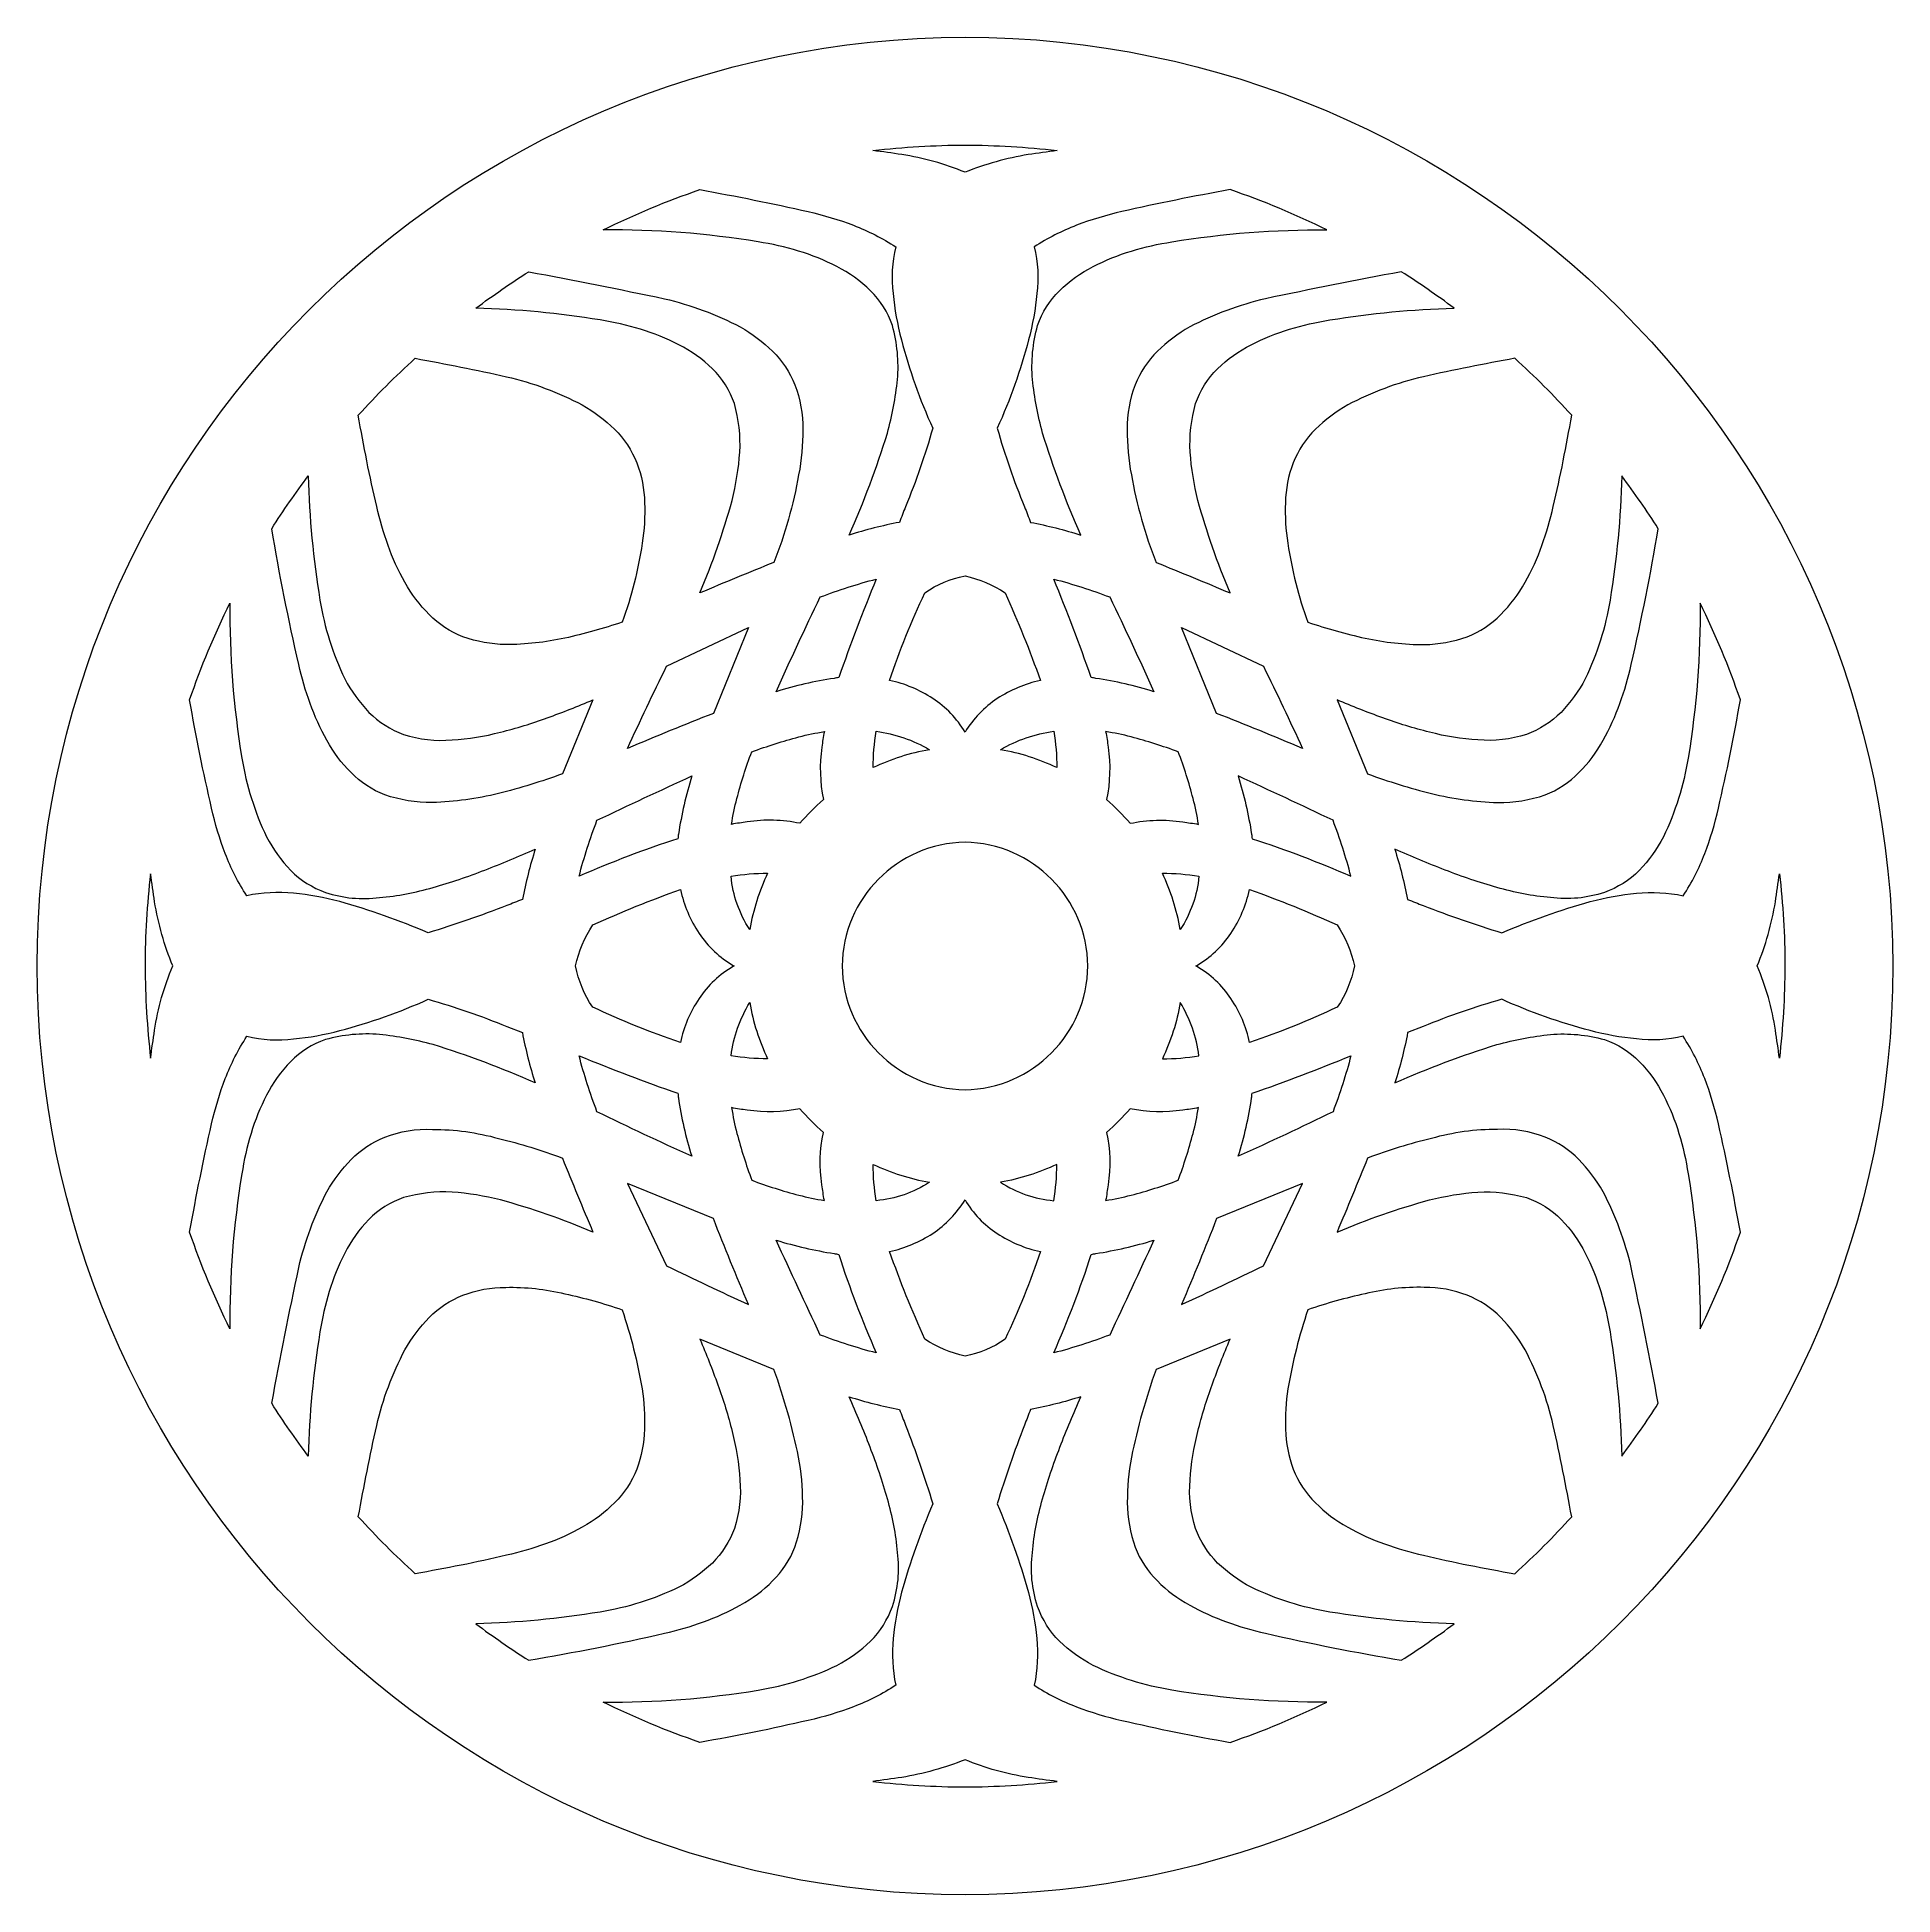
# Model space of a CAD drawing. Header units: centimetres. Extents: x -10.8 to 0, y -8.1 to 2.7.
import ezdxf

# ---------------------------------------------------------------- set-up
doc = ezdxf.new("R2010")
doc.units = ezdxf.units.CM
doc.header["$MEASUREMENT"] = 0
doc.layers.add('Layer 1', color=7, linetype='Continuous')

msp = doc.modelspace()

# ---------------------------------------------------------------- linework, layer by layer
at = {"layer": 'Layer 1', "lineweight": 9}
for points, knots in [([(-5.3975, -8.09625), (-2.41885, -8.0866), (-0.00854, -5.67741), (-0.00585, -2.69875), (-0.00585, -2.69875), (-0.01227, 0.27991), (-2.41884, 2.69283), (-5.3975, 2.69875), (-5.3975, 2.69875), (-8.37615, 2.6891), (-10.78646, 0.27991), (-10.78915, -2.69875), (-10.78915, -2.69875), (-10.78273, -5.67741), (-8.37616, -8.09033), (-5.3975, -8.09625)], [0, 0, 0, 0, 0.2, 0.2, 0.2, 0.2, 0.4, 0.4, 0.4, 0.4, 0.6, 0.6, 0.6, 0.6, 1, 1, 1, 1]), ([(-4.86288, 2.03963), (-5.04036, 2.06023), (-5.21883, 2.07098), (-5.3975, 2.07183), (-5.3975, 2.07183), (-5.57617, 2.07098), (-5.75464, 2.06023), (-5.93212, 2.03963), (-5.93212, 2.03963), (-5.8763, 2.03306), (-5.82063, 2.02523), (-5.76516, 2.01615), (-5.76516, 2.01615), (-5.63881, 1.99752), (-5.51527, 1.96309), (-5.3975, 1.91368), (-5.3975, 1.91368), (-5.27911, 1.96129), (-5.15579, 1.99565), (-5.02984, 2.01615), (-5.02984, 2.01615), (-4.97427, 2.02458), (-4.91862, 2.03241), (-4.86288, 2.03963)], [0, 0, 0, 0, 0.14285714, 0.14285714, 0.14285714, 0.14285714, 0.28571429, 0.28571429, 0.28571429, 0.28571429, 0.42857143, 0.42857143, 0.42857143, 0.42857143, 0.57142857, 0.57142857, 0.57142857, 0.57142857, 0.71428571, 0.71428571, 0.71428571, 0.71428571, 1, 1, 1, 1]), ([(-6.07129, -0.19557), (-5.97538, -0.16423), (-5.87749, -0.13926), (-5.77829, -0.12081), (-5.77829, -0.12081), (-5.76679, -0.09048), (-5.7551, -0.06023), (-5.74321, -0.03005), (-5.74321, -0.03005), (-5.68161, 0.11908), (-5.62878, 0.27166), (-5.58497, 0.42694), (-5.58497, 0.42694), (-5.66026, 0.59265), (-5.72107, 0.76459), (-5.76669, 0.94078), (-5.76669, 0.94078), (-5.79103, 1.0285), (-5.8073, 1.11827), (-5.81527, 1.20895), (-5.81527, 1.20895), (-5.82647, 1.29949), (-5.82141, 1.39133), (-5.80033, 1.48008), (-5.80033, 1.48008), (-5.87732, 1.53026), (-5.95931, 1.57225), (-6.04502, 1.6054), (-6.04502, 1.6054), (-6.131, 1.63776), (-6.21902, 1.66442), (-6.30851, 1.68519), (-6.30851, 1.68519), (-6.51751, 1.73231), (-6.72751, 1.77478), (-6.9384, 1.81257), (-6.9384, 1.81257), (-7.1307, 1.74657), (-7.31854, 1.6683), (-7.50082, 1.57823), (-7.50082, 1.57823), (-7.19915, 1.58146), (-6.89773, 1.55842), (-6.60006, 1.50941), (-6.60006, 1.50941), (-6.52064, 1.49694), (-6.44217, 1.4789), (-6.36527, 1.45544), (-6.36527, 1.45544), (-6.28804, 1.43297), (-6.21326, 1.40276), (-6.14209, 1.3653), (-6.14209, 1.3653), (-6.0698, 1.32961), (-6.00387, 1.28224), (-5.94697, 1.22514), (-5.94697, 1.22514), (-5.88873, 1.1691), (-5.84493, 1.09975), (-5.81931, 1.0231), (-5.81931, 1.0231), (-5.79101, 0.92111), (-5.78096, 0.81489), (-5.78963, 0.70941), (-5.78963, 0.70941), (-5.80062, 0.60418), (-5.82033, 0.50003), (-5.84855, 0.39807), (-5.84855, 0.39807), (-5.91089, 0.19593), (-5.98528, -0.00232), (-6.07129, -0.19557)], [0, 0, 0, 0, 0.05263158, 0.05263158, 0.05263158, 0.05263158, 0.10526316, 0.10526316, 0.10526316, 0.10526316, 0.15789474, 0.15789474, 0.15789474, 0.15789474, 0.21052632, 0.21052632, 0.21052632, 0.21052632, 0.26315789, 0.26315789, 0.26315789, 0.26315789, 0.31578947, 0.31578947, 0.31578947, 0.31578947, 0.36842105, 0.36842105, 0.36842105, 0.36842105, 0.42105263, 0.42105263, 0.42105263, 0.42105263, 0.47368421, 0.47368421, 0.47368421, 0.47368421, 0.52631579, 0.52631579, 0.52631579, 0.52631579, 0.57894737, 0.57894737, 0.57894737, 0.57894737, 0.63157895, 0.63157895, 0.63157895, 0.63157895, 0.68421053, 0.68421053, 0.68421053, 0.68421053, 0.73684211, 0.73684211, 0.73684211, 0.73684211, 0.78947368, 0.78947368, 0.78947368, 0.78947368, 0.84210526, 0.84210526, 0.84210526, 0.84210526, 0.89473684, 0.89473684, 0.89473684, 0.89473684, 1, 1, 1, 1]), ([(-5.05179, -0.03005), (-5.11338, 0.11907), (-5.16622, 0.27167), (-5.21003, 0.42694), (-5.21003, 0.42694), (-5.13473, 0.59267), (-5.07394, 0.76457), (-5.02831, 0.94078), (-5.02831, 0.94078), (-5.00396, 1.02851), (-4.9877, 1.11826), (-4.97973, 1.20895), (-4.97973, 1.20895), (-4.96857, 1.29951), (-4.97362, 1.3913), (-4.99467, 1.48008), (-4.99467, 1.48008), (-4.91769, 1.53025), (-4.83567, 1.57226), (-4.74998, 1.6054), (-4.74998, 1.6054), (-4.66401, 1.63776), (-4.57598, 1.66442), (-4.48649, 1.68519), (-4.48649, 1.68519), (-4.27749, 1.73226), (-4.06747, 1.77473), (-3.8566, 1.81257), (-3.8566, 1.81257), (-3.66432, 1.74658), (-3.47644, 1.66829), (-3.29418, 1.57823), (-3.29418, 1.57823), (-3.59588, 1.58145), (-3.89723, 1.55843), (-4.19494, 1.50941), (-4.19494, 1.50941), (-4.27437, 1.49692), (-4.35282, 1.47889), (-4.42973, 1.45544), (-4.42973, 1.45544), (-4.50697, 1.43298), (-4.58174, 1.40278), (-4.65291, 1.3653), (-4.65291, 1.3653), (-4.7252, 1.32958), (-4.79111, 1.28224), (-4.84803, 1.22514), (-4.84803, 1.22514), (-4.90627, 1.16907), (-4.95006, 1.09977), (-4.97569, 1.0231), (-4.97569, 1.0231), (-5.00399, 0.92109), (-5.01404, 0.81492), (-5.00537, 0.70941), (-5.00537, 0.70941), (-4.99436, 0.60418), (-4.97465, 0.50005), (-4.94645, 0.39807), (-4.94645, 0.39807), (-4.8841, 0.19592), (-4.80973, -0.0023), (-4.72371, -0.19557), (-4.72371, -0.19557), (-4.81963, -0.16423), (-4.9175, -0.13926), (-5.01671, -0.12081), (-5.01671, -0.12081), (-5.02821, -0.09048), (-5.0399, -0.06023), (-5.05179, -0.03005)], [0, 0, 0, 0, 0.05263158, 0.05263158, 0.05263158, 0.05263158, 0.10526316, 0.10526316, 0.10526316, 0.10526316, 0.15789474, 0.15789474, 0.15789474, 0.15789474, 0.21052632, 0.21052632, 0.21052632, 0.21052632, 0.26315789, 0.26315789, 0.26315789, 0.26315789, 0.31578947, 0.31578947, 0.31578947, 0.31578947, 0.36842105, 0.36842105, 0.36842105, 0.36842105, 0.42105263, 0.42105263, 0.42105263, 0.42105263, 0.47368421, 0.47368421, 0.47368421, 0.47368421, 0.52631579, 0.52631579, 0.52631579, 0.52631579, 0.57894737, 0.57894737, 0.57894737, 0.57894737, 0.63157895, 0.63157895, 0.63157895, 0.63157895, 0.68421053, 0.68421053, 0.68421053, 0.68421053, 0.73684211, 0.73684211, 0.73684211, 0.73684211, 0.78947368, 0.78947368, 0.78947368, 0.78947368, 0.84210526, 0.84210526, 0.84210526, 0.84210526, 0.89473684, 0.89473684, 0.89473684, 0.89473684, 1, 1, 1, 1]), ([(-6.50777, -0.35372), (-6.44311, -0.18904), (-6.39499, -0.01839), (-6.3641, 0.15581), (-6.3641, 0.15581), (-6.347, 0.24257), (-6.33904, 0.33087), (-6.34035, 0.4193), (-6.34035, 0.4193), (-6.33866, 0.508), (-6.35424, 0.59616), (-6.38623, 0.67892), (-6.38623, 0.67892), (-6.4161, 0.75175), (-6.45991, 0.81802), (-6.51523, 0.87404), (-6.51523, 0.87404), (-6.57172, 0.92872), (-6.63485, 0.97608), (-6.70316, 1.015), (-6.70316, 1.015), (-6.84239, 1.08793), (-6.9903, 1.14283), (-7.14341, 1.17836), (-7.14341, 1.17836), (-7.40587, 1.23423), (-7.66908, 1.28647), (-7.93298, 1.33507), (-7.93298, 1.33507), (-8.03771, 1.26877), (-8.13982, 1.19843), (-8.2391, 1.12421), (-8.2391, 1.12421), (-7.99762, 1.11751), (-7.75683, 1.09448), (-7.51845, 1.0553), (-7.51845, 1.0553), (-7.43902, 1.04281), (-7.36056, 1.02477), (-7.28366, 1.00133), (-7.28366, 1.00133), (-7.20643, 0.97886), (-7.13164, 0.94865), (-7.06047, 0.91119), (-7.06047, 0.91119), (-6.98823, 0.87548), (-6.92233, 0.82812), (-6.86544, 0.77103), (-6.86544, 0.77103), (-6.8072, 0.71502), (-6.76336, 0.6457), (-6.7377, 0.56908), (-6.7377, 0.56908), (-6.71151, 0.47768), (-6.70075, 0.38253), (-6.70585, 0.2876), (-6.70585, 0.2876), (-6.71296, 0.19284), (-6.72798, 0.09882), (-6.75074, 0.00657), (-6.75074, 0.00657), (-6.80151, -0.17649), (-6.8642, -0.35606), (-6.9384, -0.53093), (-6.9384, -0.53093), (-6.79535, -0.47066), (-6.6518, -0.41158), (-6.50777, -0.35372)], [0, 0, 0, 0, 0.05555556, 0.05555556, 0.05555556, 0.05555556, 0.11111111, 0.11111111, 0.11111111, 0.11111111, 0.16666667, 0.16666667, 0.16666667, 0.16666667, 0.22222222, 0.22222222, 0.22222222, 0.22222222, 0.27777778, 0.27777778, 0.27777778, 0.27777778, 0.33333333, 0.33333333, 0.33333333, 0.33333333, 0.38888889, 0.38888889, 0.38888889, 0.38888889, 0.44444444, 0.44444444, 0.44444444, 0.44444444, 0.5, 0.5, 0.5, 0.5, 0.55555556, 0.55555556, 0.55555556, 0.55555556, 0.61111111, 0.61111111, 0.61111111, 0.61111111, 0.66666667, 0.66666667, 0.66666667, 0.66666667, 0.72222222, 0.72222222, 0.72222222, 0.72222222, 0.77777778, 0.77777778, 0.77777778, 0.77777778, 0.83333333, 0.83333333, 0.83333333, 0.83333333, 0.88888889, 0.88888889, 0.88888889, 0.88888889, 1, 1, 1, 1]), ([(-4.28723, -0.35372), (-4.35188, -0.18907), (-4.40001, -0.01836), (-4.4309, 0.15581), (-4.4309, 0.15581), (-4.448, 0.24256), (-4.45596, 0.33088), (-4.45465, 0.4193), (-4.45465, 0.4193), (-4.45634, 0.50798), (-4.44075, 0.59618), (-4.40877, 0.67892), (-4.40877, 0.67892), (-4.37891, 0.75174), (-4.33507, 0.81803), (-4.27977, 0.87404), (-4.27977, 0.87404), (-4.22329, 0.92871), (-4.16014, 0.97608), (-4.09184, 1.015), (-4.09184, 1.015), (-3.95264, 1.08793), (-3.80467, 1.14283), (-3.65159, 1.17836), (-3.65159, 1.17836), (-3.38914, 1.23423), (-3.12592, 1.28647), (-2.86202, 1.33507), (-2.86202, 1.33507), (-2.7573, 1.26877), (-2.65517, 1.19843), (-2.5559, 1.12421), (-2.5559, 1.12421), (-2.7974, 1.1175), (-3.03815, 1.09449), (-3.27655, 1.0553), (-3.27655, 1.0553), (-3.35598, 1.04281), (-3.43443, 1.02478), (-3.51134, 1.00133), (-3.51134, 1.00133), (-3.58858, 0.97885), (-3.66335, 0.94866), (-3.73453, 0.91119), (-3.73453, 0.91119), (-3.80679, 0.87547), (-3.87266, 0.82813), (-3.92956, 0.77103), (-3.92956, 0.77103), (-3.98781, 0.71499), (-4.03163, 0.64573), (-4.0573, 0.56908), (-4.0573, 0.56908), (-4.08349, 0.47766), (-4.09426, 0.38255), (-4.08915, 0.2876), (-4.08915, 0.2876), (-4.08204, 0.19283), (-4.06703, 0.09883), (-4.04426, 0.00657), (-4.04426, 0.00657), (-3.99349, -0.17651), (-3.93081, -0.35604), (-3.8566, -0.53093), (-3.8566, -0.53093), (-3.99965, -0.47066), (-4.1432, -0.41158), (-4.28723, -0.35372)], [0, 0, 0, 0, 0.05555556, 0.05555556, 0.05555556, 0.05555556, 0.11111111, 0.11111111, 0.11111111, 0.11111111, 0.16666667, 0.16666667, 0.16666667, 0.16666667, 0.22222222, 0.22222222, 0.22222222, 0.22222222, 0.27777778, 0.27777778, 0.27777778, 0.27777778, 0.33333333, 0.33333333, 0.33333333, 0.33333333, 0.38888889, 0.38888889, 0.38888889, 0.38888889, 0.44444444, 0.44444444, 0.44444444, 0.44444444, 0.5, 0.5, 0.5, 0.5, 0.55555556, 0.55555556, 0.55555556, 0.55555556, 0.61111111, 0.61111111, 0.61111111, 0.61111111, 0.66666667, 0.66666667, 0.66666667, 0.66666667, 0.72222222, 0.72222222, 0.72222222, 0.72222222, 0.77777778, 0.77777778, 0.77777778, 0.77777778, 0.83333333, 0.83333333, 0.83333333, 0.83333333, 0.88888889, 0.88888889, 0.88888889, 0.88888889, 1, 1, 1, 1]), ([(-7.43362, 0.4202), (-7.49005, 0.475), (-7.55311, 0.5225), (-7.62136, 0.56161), (-7.62136, 0.56161), (-7.76053, 0.63502), (-7.90853, 0.69019), (-8.0618, 0.72578), (-8.0618, 0.72578), (-8.23792, 0.76455), (-8.41471, 0.80018), (-8.5921, 0.83265), (-8.5921, 0.83265), (-8.7077, 0.72774), (-8.81814, 0.6173), (-8.92306, 0.5017), (-8.92306, 0.5017), (-8.89246, 0.32398), (-8.85682, 0.14718), (-8.81619, -0.02852), (-8.81619, -0.02852), (-8.79886, -0.10522), (-8.77672, -0.18075), (-8.74989, -0.25467), (-8.74989, -0.25467), (-8.72392, -0.32896), (-8.69116, -0.40068), (-8.65201, -0.46895), (-8.65201, -0.46895), (-8.61434, -0.53814), (-8.5667, -0.60139), (-8.5106, -0.6567), (-8.5106, -0.6567), (-8.45544, -0.71321), (-8.38883, -0.75723), (-8.31521, -0.78579), (-8.31521, -0.78579), (-8.23507, -0.8138), (-8.15107, -0.82913), (-8.0662, -0.83122), (-8.0662, -0.83122), (-7.95077, -0.83048), (-7.83573, -0.81797), (-7.72283, -0.79388), (-7.72283, -0.79388), (-7.61026, -0.76843), (-7.49903, -0.73739), (-7.38954, -0.70087), (-7.38954, -0.70087), (-7.33531, -0.55243), (-7.29651, -0.39883), (-7.27376, -0.24244), (-7.27376, -0.24244), (-7.261, -0.16447), (-7.25626, -0.08541), (-7.25964, -0.00648), (-7.25964, -0.00648), (-7.26084, 0.07267), (-7.27603, 0.15096), (-7.30453, 0.22481), (-7.30453, 0.22481), (-7.33445, 0.29772), (-7.37829, 0.36407), (-7.43362, 0.4202)], [0, 0, 0, 0, 0.05882353, 0.05882353, 0.05882353, 0.05882353, 0.11764706, 0.11764706, 0.11764706, 0.11764706, 0.17647059, 0.17647059, 0.17647059, 0.17647059, 0.23529412, 0.23529412, 0.23529412, 0.23529412, 0.29411765, 0.29411765, 0.29411765, 0.29411765, 0.35294118, 0.35294118, 0.35294118, 0.35294118, 0.41176471, 0.41176471, 0.41176471, 0.41176471, 0.47058824, 0.47058824, 0.47058824, 0.47058824, 0.52941176, 0.52941176, 0.52941176, 0.52941176, 0.58823529, 0.58823529, 0.58823529, 0.58823529, 0.64705882, 0.64705882, 0.64705882, 0.64705882, 0.70588235, 0.70588235, 0.70588235, 0.70588235, 0.76470588, 0.76470588, 0.76470588, 0.76470588, 0.82352941, 0.82352941, 0.82352941, 0.82352941, 0.88235294, 0.88235294, 0.88235294, 0.88235294, 1, 1, 1, 1]), ([(-3.40546, -0.70087), (-3.45969, -0.55245), (-3.49849, -0.39881), (-3.52124, -0.24244), (-3.52124, -0.24244), (-3.534, -0.16448), (-3.53874, -0.0854), (-3.53536, -0.00648), (-3.53536, -0.00648), (-3.53416, 0.07265), (-3.51896, 0.15097), (-3.49047, 0.22481), (-3.49047, 0.22481), (-3.46056, 0.2977), (-3.4167, 0.36408), (-3.36138, 0.4202), (-3.36138, 0.4202), (-3.30496, 0.47499), (-3.24188, 0.52251), (-3.17364, 0.56161), (-3.17364, 0.56161), (-3.0345, 0.63501), (-2.88644, 0.6902), (-2.7332, 0.72578), (-2.7332, 0.72578), (-2.55709, 0.76455), (-2.38029, 0.80018), (-2.2029, 0.83265), (-2.2029, 0.83265), (-2.08731, 0.72774), (-1.97685, 0.61729), (-1.87194, 0.5017), (-1.87194, 0.5017), (-1.9025, 0.32398), (-1.93814, 0.14716), (-1.97881, -0.02852), (-1.97881, -0.02852), (-1.99613, -0.10522), (-2.01827, -0.18076), (-2.04511, -0.25467), (-2.04511, -0.25467), (-2.0711, -0.32895), (-2.10386, -0.40068), (-2.14299, -0.46895), (-2.14299, -0.46895), (-2.18065, -0.53813), (-2.22831, -0.6014), (-2.2844, -0.6567), (-2.2844, -0.6567), (-2.33954, -0.7132), (-2.40619, -0.75723), (-2.47979, -0.78579), (-2.47979, -0.78579), (-2.55991, -0.8138), (-2.64394, -0.82913), (-2.7288, -0.83122), (-2.7288, -0.83122), (-2.84422, -0.83048), (-2.95928, -0.81797), (-3.07217, -0.79388), (-3.07217, -0.79388), (-3.18474, -0.76843), (-3.29598, -0.73738), (-3.40546, -0.70087)], [0, 0, 0, 0, 0.05882353, 0.05882353, 0.05882353, 0.05882353, 0.11764706, 0.11764706, 0.11764706, 0.11764706, 0.17647059, 0.17647059, 0.17647059, 0.17647059, 0.23529412, 0.23529412, 0.23529412, 0.23529412, 0.29411765, 0.29411765, 0.29411765, 0.29411765, 0.35294118, 0.35294118, 0.35294118, 0.35294118, 0.41176471, 0.41176471, 0.41176471, 0.41176471, 0.47058824, 0.47058824, 0.47058824, 0.47058824, 0.52941176, 0.52941176, 0.52941176, 0.52941176, 0.58823529, 0.58823529, 0.58823529, 0.58823529, 0.64705882, 0.64705882, 0.64705882, 0.64705882, 0.70588235, 0.70588235, 0.70588235, 0.70588235, 0.76470588, 0.76470588, 0.76470588, 0.76470588, 0.82352941, 0.82352941, 0.82352941, 0.82352941, 0.88235294, 0.88235294, 0.88235294, 0.88235294, 1, 1, 1, 1]), ([(-7.73669, -1.58264), (-7.73669, -1.58264), (-7.55947, -1.15201), (-7.55947, -1.15201), (-7.55947, -1.15201), (-7.64671, -1.18956), (-7.73513, -1.22433), (-7.82458, -1.25627), (-7.82458, -1.25627), (-7.91376, -1.2891), (-8.0047, -1.31697), (-8.09697, -1.33975), (-8.09697, -1.33975), (-8.18879, -1.36447), (-8.28296, -1.37951), (-8.37791, -1.38464), (-8.37791, -1.38464), (-8.47292, -1.39374), (-8.56883, -1.38285), (-8.65939, -1.3527), (-8.65939, -1.3527), (-8.73528, -1.32556), (-8.80426, -1.28195), (-8.86135, -1.22505), (-8.86135, -1.22505), (-8.91688, -1.16684), (-8.96408, -1.10119), (-9.00159, -1.03002), (-9.00159, -1.03002), (-9.07133, -0.88505), (-9.11987, -0.73075), (-9.1457, -0.57196), (-9.1457, -0.57196), (-9.18485, -0.33357), (-9.20785, -0.09278), (-9.21452, 0.1487), (-9.21452, 0.1487), (-9.28877, 0.04942), (-9.35914, -0.05269), (-9.42547, -0.15743), (-9.42547, -0.15743), (-9.38157, -0.42218), (-9.32931, -0.68545), (-9.26877, -0.9469), (-9.26877, -0.9469), (-9.25146, -1.02356), (-9.22941, -1.09905), (-9.20274, -1.17297), (-9.20274, -1.17297), (-9.17693, -1.24723), (-9.14435, -1.31895), (-9.1054, -1.38725), (-9.1054, -1.38725), (-9.06791, -1.45646), (-9.02042, -1.51974), (-8.96444, -1.57508), (-8.96444, -1.57508), (-8.9094, -1.63162), (-8.84288, -1.67563), (-8.76932, -1.70417), (-8.76932, -1.70417), (-8.68018, -1.73461), (-8.58662, -1.74996), (-8.49243, -1.7496), (-8.49243, -1.7496), (-8.36289, -1.745), (-8.23418, -1.72728), (-8.10821, -1.6967), (-8.10821, -1.6967), (-7.98266, -1.6645), (-7.85869, -1.62644), (-7.73669, -1.58264)], [0, 0, 0, 0, 0.05263158, 0.05263158, 0.05263158, 0.05263158, 0.10526316, 0.10526316, 0.10526316, 0.10526316, 0.15789474, 0.15789474, 0.15789474, 0.15789474, 0.21052632, 0.21052632, 0.21052632, 0.21052632, 0.26315789, 0.26315789, 0.26315789, 0.26315789, 0.31578947, 0.31578947, 0.31578947, 0.31578947, 0.36842105, 0.36842105, 0.36842105, 0.36842105, 0.42105263, 0.42105263, 0.42105263, 0.42105263, 0.47368421, 0.47368421, 0.47368421, 0.47368421, 0.52631579, 0.52631579, 0.52631579, 0.52631579, 0.57894737, 0.57894737, 0.57894737, 0.57894737, 0.63157895, 0.63157895, 0.63157895, 0.63157895, 0.68421053, 0.68421053, 0.68421053, 0.68421053, 0.73684211, 0.73684211, 0.73684211, 0.73684211, 0.78947368, 0.78947368, 0.78947368, 0.78947368, 0.84210526, 0.84210526, 0.84210526, 0.84210526, 0.89473684, 0.89473684, 0.89473684, 0.89473684, 1, 1, 1, 1]), ([(-3.05831, -1.58264), (-3.05831, -1.58264), (-3.23553, -1.15201), (-3.23553, -1.15201), (-3.23553, -1.15201), (-3.14829, -1.18956), (-3.05988, -1.22433), (-2.97042, -1.25627), (-2.97042, -1.25627), (-2.88123, -1.28911), (-2.7903, -1.31697), (-2.69803, -1.33975), (-2.69803, -1.33975), (-2.6062, -1.36447), (-2.51205, -1.37951), (-2.41709, -1.38464), (-2.41709, -1.38464), (-2.32205, -1.39374), (-2.2262, -1.38287), (-2.13561, -1.3527), (-2.13561, -1.3527), (-2.0597, -1.32554), (-1.99075, -1.28197), (-1.93365, -1.22505), (-1.93365, -1.22505), (-1.87812, -1.16683), (-1.83093, -1.10121), (-1.79341, -1.03002), (-1.79341, -1.03002), (-1.72366, -0.88502), (-1.67513, -0.73078), (-1.6493, -0.57196), (-1.6493, -0.57196), (-1.61014, -0.33355), (-1.58715, -0.0928), (-1.58048, 0.1487), (-1.58048, 0.1487), (-1.50623, 0.04943), (-1.43586, -0.0527), (-1.36953, -0.15743), (-1.36953, -0.15743), (-1.41343, -0.42216), (-1.4657, -0.68546), (-1.52623, -0.9469), (-1.52623, -0.9469), (-1.54353, -1.02355), (-1.56559, -1.09906), (-1.59226, -1.17297), (-1.59226, -1.17297), (-1.61807, -1.24722), (-1.65065, -1.31896), (-1.6896, -1.38725), (-1.6896, -1.38725), (-1.72708, -1.45645), (-1.77459, -1.51975), (-1.83056, -1.57508), (-1.83056, -1.57508), (-1.88558, -1.6316), (-1.95215, -1.67564), (-2.02568, -1.70417), (-2.02568, -1.70417), (-2.1148, -1.7346), (-2.2084, -1.74996), (-2.30257, -1.7496), (-2.30257, -1.7496), (-2.43209, -1.745), (-2.56084, -1.72727), (-2.68679, -1.6967), (-2.68679, -1.6967), (-2.81234, -1.6645), (-2.93632, -1.62643), (-3.05831, -1.58264)], [0, 0, 0, 0, 0.05263158, 0.05263158, 0.05263158, 0.05263158, 0.10526316, 0.10526316, 0.10526316, 0.10526316, 0.15789474, 0.15789474, 0.15789474, 0.15789474, 0.21052632, 0.21052632, 0.21052632, 0.21052632, 0.26315789, 0.26315789, 0.26315789, 0.26315789, 0.31578947, 0.31578947, 0.31578947, 0.31578947, 0.36842105, 0.36842105, 0.36842105, 0.36842105, 0.42105263, 0.42105263, 0.42105263, 0.42105263, 0.47368421, 0.47368421, 0.47368421, 0.47368421, 0.52631579, 0.52631579, 0.52631579, 0.52631579, 0.57894737, 0.57894737, 0.57894737, 0.57894737, 0.63157895, 0.63157895, 0.63157895, 0.63157895, 0.68421053, 0.68421053, 0.68421053, 0.68421053, 0.73684211, 0.73684211, 0.73684211, 0.73684211, 0.78947368, 0.78947368, 0.78947368, 0.78947368, 0.84210526, 0.84210526, 0.84210526, 0.84210526, 0.89473684, 0.89473684, 0.89473684, 0.89473684, 1, 1, 1, 1]), ([(-5.83542, -1.0392), (-5.74618, -1.05832), (-5.66133, -1.0941), (-5.58533, -1.14463), (-5.58533, -1.14463), (-5.50825, -1.19386), (-5.44388, -1.26065), (-5.3975, -1.33948), (-5.3975, -1.33948), (-5.34979, -1.26167), (-5.28567, -1.19517), (-5.20967, -1.14463), (-5.20967, -1.14463), (-5.13322, -1.09495), (-5.04852, -1.05924), (-4.95958, -1.0392), (-4.95958, -1.0392), (-5.02062, -0.86645), (-5.08902, -0.6964), (-5.1646, -0.52949), (-5.1646, -0.52949), (-5.23598, -0.48355), (-5.31476, -0.45034), (-5.3975, -0.43135), (-5.3975, -0.43135), (-5.48091, -0.44822), (-5.56008, -0.48157), (-5.6304, -0.52949), (-5.6304, -0.52949), (-5.70901, -0.69509), (-5.77747, -0.86529), (-5.83542, -1.0392)], [0, 0, 0, 0, 0.11111111, 0.11111111, 0.11111111, 0.11111111, 0.22222222, 0.22222222, 0.22222222, 0.22222222, 0.33333333, 0.33333333, 0.33333333, 0.33333333, 0.44444444, 0.44444444, 0.44444444, 0.44444444, 0.55555556, 0.55555556, 0.55555556, 0.55555556, 0.66666667, 0.66666667, 0.66666667, 0.66666667, 0.77777778, 0.77777778, 0.77777778, 0.77777778, 1, 1, 1, 1]), ([(-6.13129, -1.0231), (-6.06367, -0.83029), (-5.9909, -0.63933), (-5.91305, -0.45042), (-5.91305, -0.45042), (-6.02329, -0.47908), (-6.13184, -0.51379), (-6.23825, -0.55441), (-6.23825, -0.55441), (-6.32691, -0.73647), (-6.41235, -0.92007), (-6.49454, -1.10514), (-6.49454, -1.10514), (-6.38463, -1.06985), (-6.27192, -1.04388), (-6.15765, -1.0275), (-6.15765, -1.0275), (-6.14893, -1.02565), (-6.14014, -1.02418), (-6.13129, -1.0231)], [0, 0, 0, 0, 0.16666667, 0.16666667, 0.16666667, 0.16666667, 0.33333333, 0.33333333, 0.33333333, 0.33333333, 0.5, 0.5, 0.5, 0.5, 0.66666667, 0.66666667, 0.66666667, 0.66666667, 1, 1, 1, 1]), ([(-4.88195, -0.45042), (-4.8041, -0.63933), (-4.73133, -0.83029), (-4.66371, -1.0231), (-4.66371, -1.0231), (-4.65486, -1.02418), (-4.64607, -1.02565), (-4.63735, -1.0275), (-4.63735, -1.0275), (-4.52308, -1.04388), (-4.41037, -1.06985), (-4.30046, -1.10514), (-4.30046, -1.10514), (-4.38265, -0.92007), (-4.46809, -0.73647), (-4.55675, -0.55441), (-4.55675, -0.55441), (-4.66316, -0.51379), (-4.77171, -0.47908), (-4.88195, -0.45042)], [0, 0, 0, 0, 0.16666667, 0.16666667, 0.16666667, 0.16666667, 0.33333333, 0.33333333, 0.33333333, 0.33333333, 0.5, 0.5, 0.5, 0.5, 0.66666667, 0.66666667, 0.66666667, 0.66666667, 1, 1, 1, 1]), ([(-8.06036, -2.34719), (-8.02995, -2.33587), (-7.99969, -2.32414), (-7.96959, -2.31202), (-7.96959, -2.31202), (-7.94969, -2.21318), (-7.92473, -2.11541), (-7.89483, -2.01911), (-7.89483, -2.01911), (-7.99124, -2.06261), (-8.08889, -2.10332), (-8.18765, -2.14119), (-8.18765, -2.14119), (-8.28607, -2.18003), (-8.38649, -2.21364), (-8.48847, -2.24185), (-8.48847, -2.24185), (-8.58985, -2.27242), (-8.69419, -2.2922), (-8.79972, -2.30086), (-8.79972, -2.30086), (-8.9052, -2.31487), (-9.01253, -2.30468), (-9.1135, -2.27109), (-9.1135, -2.27109), (-9.18938, -2.24393), (-9.25836, -2.20032), (-9.31546, -2.14344), (-9.31546, -2.14344), (-9.37097, -2.08523), (-9.41814, -2.01958), (-9.45561, -1.94841), (-9.45561, -1.94841), (-9.52538, -1.80343), (-9.57395, -1.64914), (-9.59981, -1.49034), (-9.59981, -1.49034), (-9.64883, -1.19264), (-9.67186, -0.89119), (-9.66863, -0.5895), (-9.66863, -0.5895), (-9.75871, -0.7718), (-9.83698, -0.95967), (-9.90297, -1.15201), (-9.90297, -1.15201), (-9.86631, -1.36307), (-9.82384, -1.57308), (-9.77559, -1.7818), (-9.77559, -1.7818), (-9.75564, -1.87154), (-9.72897, -1.95964), (-9.6958, -2.04538), (-9.6958, -2.04538), (-9.66432, -2.13182), (-9.62223, -2.214), (-9.57049, -2.29007), (-9.57049, -2.29007), (-9.48129, -2.27221), (-9.38997, -2.26718), (-9.29935, -2.27514), (-9.29935, -2.27514), (-9.20889, -2.28467), (-9.11925, -2.30091), (-9.03119, -2.32371), (-9.03119, -2.32371), (-8.85634, -2.37367), (-8.68473, -2.43437), (-8.51734, -2.50543), (-8.51734, -2.50543), (-8.36291, -2.45895), (-8.21046, -2.40616), (-8.06036, -2.34719)], [0, 0, 0, 0, 0.05263158, 0.05263158, 0.05263158, 0.05263158, 0.10526316, 0.10526316, 0.10526316, 0.10526316, 0.15789474, 0.15789474, 0.15789474, 0.15789474, 0.21052632, 0.21052632, 0.21052632, 0.21052632, 0.26315789, 0.26315789, 0.26315789, 0.26315789, 0.31578947, 0.31578947, 0.31578947, 0.31578947, 0.36842105, 0.36842105, 0.36842105, 0.36842105, 0.42105263, 0.42105263, 0.42105263, 0.42105263, 0.47368421, 0.47368421, 0.47368421, 0.47368421, 0.52631579, 0.52631579, 0.52631579, 0.52631579, 0.57894737, 0.57894737, 0.57894737, 0.57894737, 0.63157895, 0.63157895, 0.63157895, 0.63157895, 0.68421053, 0.68421053, 0.68421053, 0.68421053, 0.73684211, 0.73684211, 0.73684211, 0.73684211, 0.78947368, 0.78947368, 0.78947368, 0.78947368, 0.84210526, 0.84210526, 0.84210526, 0.84210526, 0.89473684, 0.89473684, 0.89473684, 0.89473684, 1, 1, 1, 1]), ([(-2.90017, -2.01911), (-2.80375, -2.06261), (-2.70611, -2.10332), (-2.60735, -2.14119), (-2.60735, -2.14119), (-2.50892, -2.18003), (-2.40852, -2.21363), (-2.30653, -2.24185), (-2.30653, -2.24185), (-2.20514, -2.27243), (-2.10082, -2.2922), (-1.99528, -2.30086), (-1.99528, -2.30086), (-1.88976, -2.31487), (-1.78249, -2.3047), (-1.6815, -2.27109), (-1.6815, -2.27109), (-1.6056, -2.24391), (-1.53665, -2.20034), (-1.47954, -2.14344), (-1.47954, -2.14344), (-1.42402, -2.08522), (-1.37686, -2.0196), (-1.33939, -1.94841), (-1.33939, -1.94841), (-1.26961, -1.80341), (-1.22105, -1.64917), (-1.19519, -1.49034), (-1.19519, -1.49034), (-1.14616, -1.19261), (-1.12314, -0.89122), (-1.12637, -0.5895), (-1.12637, -0.5895), (-1.0363, -0.77178), (-0.95802, -0.95969), (-0.89203, -1.15201), (-0.89203, -1.15201), (-0.92868, -1.36307), (-0.97116, -1.57309), (-1.01941, -1.7818), (-1.01941, -1.7818), (-1.03936, -1.87154), (-1.06604, -1.95965), (-1.0992, -2.04538), (-1.0992, -2.04538), (-1.13068, -2.13181), (-1.17278, -2.21402), (-1.22451, -2.29007), (-1.22451, -2.29007), (-1.31373, -2.27221), (-1.40501, -2.26718), (-1.49565, -2.27514), (-1.49565, -2.27514), (-1.58612, -2.28467), (-1.67574, -2.30091), (-1.76381, -2.32371), (-1.76381, -2.32371), (-1.93867, -2.37368), (-2.11026, -2.43436), (-2.27766, -2.50543), (-2.27766, -2.50543), (-2.43208, -2.45895), (-2.58454, -2.40616), (-2.73464, -2.34719), (-2.73464, -2.34719), (-2.76505, -2.33587), (-2.79531, -2.32414), (-2.82541, -2.31202), (-2.82541, -2.31202), (-2.84532, -2.21317), (-2.87026, -2.11541), (-2.90017, -2.01911)], [0, 0, 0, 0, 0.05263158, 0.05263158, 0.05263158, 0.05263158, 0.10526316, 0.10526316, 0.10526316, 0.10526316, 0.15789474, 0.15789474, 0.15789474, 0.15789474, 0.21052632, 0.21052632, 0.21052632, 0.21052632, 0.26315789, 0.26315789, 0.26315789, 0.26315789, 0.31578947, 0.31578947, 0.31578947, 0.31578947, 0.36842105, 0.36842105, 0.36842105, 0.36842105, 0.42105263, 0.42105263, 0.42105263, 0.42105263, 0.47368421, 0.47368421, 0.47368421, 0.47368421, 0.52631579, 0.52631579, 0.52631579, 0.52631579, 0.57894737, 0.57894737, 0.57894737, 0.57894737, 0.63157895, 0.63157895, 0.63157895, 0.63157895, 0.68421053, 0.68421053, 0.68421053, 0.68421053, 0.73684211, 0.73684211, 0.73684211, 0.73684211, 0.78947368, 0.78947368, 0.78947368, 0.78947368, 0.84210526, 0.84210526, 0.84210526, 0.84210526, 0.89473684, 0.89473684, 0.89473684, 0.89473684, 1, 1, 1, 1]), ([(-7.35877, -1.43466), (-7.1934, -1.36411), (-7.02689, -1.29624), (-6.85932, -1.23108), (-6.85932, -1.23108), (-6.85932, -1.23108), (-6.65566, -0.73163), (-6.65566, -0.73163), (-6.65566, -0.73163), (-6.65566, -0.73163), (-7.13172, -0.95716), (-7.13172, -0.95716), (-7.13172, -0.95716), (-7.20944, -1.11535), (-7.28513, -1.27453), (-7.35877, -1.43466)], [0, 0, 0, 0, 0.2, 0.2, 0.2, 0.2, 0.4, 0.4, 0.4, 0.4, 0.6, 0.6, 0.6, 0.6, 1, 1, 1, 1]), ([(-4.13934, -0.73163), (-4.13934, -0.73163), (-3.93568, -1.23108), (-3.93568, -1.23108), (-3.93568, -1.23108), (-3.76811, -1.29624), (-3.6016, -1.36411), (-3.43623, -1.43466), (-3.43623, -1.43466), (-3.50987, -1.27453), (-3.58556, -1.11535), (-3.66328, -0.95716), (-3.66328, -0.95716), (-3.66328, -0.95716), (-4.13934, -0.73163), (-4.13934, -0.73163)], [0, 0, 0, 0, 0.2, 0.2, 0.2, 0.2, 0.4, 0.4, 0.4, 0.4, 0.6, 0.6, 0.6, 0.6, 1, 1, 1, 1]), ([(-6.72304, -1.72621), (-6.73644, -1.77529), (-6.74671, -1.82516), (-6.7538, -1.87554), (-6.7538, -1.87554), (-6.72364, -1.87014), (-6.69337, -1.86528), (-6.66303, -1.86097), (-6.66303, -1.86097), (-6.56127, -1.84614), (-6.45766, -1.8491), (-6.35691, -1.86969), (-6.35691, -1.86969), (-6.31528, -1.82023), (-6.26973, -1.7742), (-6.22071, -1.73206), (-6.22071, -1.73206), (-6.24098, -1.63175), (-6.24393, -1.52867), (-6.22943, -1.42737), (-6.22943, -1.42737), (-6.22549, -1.39694), (-6.22063, -1.36664), (-6.21486, -1.33651), (-6.21486, -1.33651), (-6.2646, -1.34454), (-6.31394, -1.35481), (-6.36275, -1.36728), (-6.36275, -1.36728), (-6.45523, -1.39226), (-6.54661, -1.4211), (-6.63668, -1.45373), (-6.63668, -1.45373), (-6.67029, -1.54296), (-6.69912, -1.63391), (-6.72304, -1.72621)], [0, 0, 0, 0, 0.1, 0.1, 0.1, 0.1, 0.2, 0.2, 0.2, 0.2, 0.3, 0.3, 0.3, 0.3, 0.4, 0.4, 0.4, 0.4, 0.5, 0.5, 0.5, 0.5, 0.6, 0.6, 0.6, 0.6, 0.7, 0.7, 0.7, 0.7, 0.8, 0.8, 0.8, 0.8, 1, 1, 1, 1]), ([(-5.93068, -1.54602), (-5.8272, -1.49629), (-5.71723, -1.46128), (-5.60404, -1.44203), (-5.60404, -1.44203), (-5.69882, -1.38595), (-5.80389, -1.34958), (-5.91305, -1.33507), (-5.91305, -1.33507), (-5.92518, -1.40473), (-5.93108, -1.47532), (-5.93068, -1.54602)], [0, 0, 0, 0, 0.25, 0.25, 0.25, 0.25, 0.5, 0.5, 0.5, 0.5, 1, 1, 1, 1]), ([(-4.88195, -1.33507), (-4.99111, -1.34958), (-5.09619, -1.38595), (-5.19096, -1.44203), (-5.19096, -1.44203), (-5.07777, -1.46128), (-4.9678, -1.49629), (-4.86432, -1.54602), (-4.86432, -1.54602), (-4.86392, -1.47532), (-4.86982, -1.40473), (-4.88195, -1.33507)], [0, 0, 0, 0, 0.25, 0.25, 0.25, 0.25, 0.5, 0.5, 0.5, 0.5, 1, 1, 1, 1]), ([(-4.43225, -1.36728), (-4.33978, -1.39226), (-4.24838, -1.42111), (-4.15832, -1.45373), (-4.15832, -1.45373), (-4.12471, -1.54295), (-4.09588, -1.63391), (-4.07196, -1.72621), (-4.07196, -1.72621), (-4.05856, -1.77529), (-4.04829, -1.82517), (-4.0412, -1.87554), (-4.0412, -1.87554), (-4.07136, -1.87013), (-4.10162, -1.86527), (-4.13197, -1.86097), (-4.13197, -1.86097), (-4.23376, -1.84614), (-4.33731, -1.84909), (-4.43809, -1.86969), (-4.43809, -1.86969), (-4.47972, -1.82023), (-4.52527, -1.7742), (-4.57429, -1.73206), (-4.57429, -1.73206), (-4.55402, -1.63173), (-4.55106, -1.5287), (-4.56557, -1.42737), (-4.56557, -1.42737), (-4.56951, -1.39694), (-4.57437, -1.36664), (-4.58014, -1.33651), (-4.58014, -1.33651), (-4.53041, -1.34454), (-4.48106, -1.35481), (-4.43225, -1.36728)], [0, 0, 0, 0, 0.1, 0.1, 0.1, 0.1, 0.2, 0.2, 0.2, 0.2, 0.3, 0.3, 0.3, 0.3, 0.4, 0.4, 0.4, 0.4, 0.5, 0.5, 0.5, 0.5, 0.6, 0.6, 0.6, 0.6, 0.7, 0.7, 0.7, 0.7, 0.8, 0.8, 0.8, 0.8, 1, 1, 1, 1]), ([(-7.63998, -2.17735), (-7.45241, -2.0949), (-7.26075, -2.02203), (-7.06578, -1.95902), (-7.06578, -1.95902), (-7.06502, -1.95022), (-7.06406, -1.94143), (-7.0629, -1.93266), (-7.0629, -1.93266), (-7.04433, -1.81834), (-7.0184, -1.70532), (-6.98526, -1.59433), (-6.98526, -1.59433), (-7.16935, -1.67917), (-7.35293, -1.76511), (-7.53599, -1.85215), (-7.53599, -1.85215), (-7.57663, -1.95855), (-7.61135, -2.06711), (-7.63998, -2.17735)], [0, 0, 0, 0, 0.16666667, 0.16666667, 0.16666667, 0.16666667, 0.33333333, 0.33333333, 0.33333333, 0.33333333, 0.5, 0.5, 0.5, 0.5, 0.66666667, 0.66666667, 0.66666667, 0.66666667, 1, 1, 1, 1]), ([(-3.72922, -1.95902), (-3.72998, -1.95022), (-3.73094, -1.94143), (-3.7321, -1.93266), (-3.7321, -1.93266), (-3.75067, -1.81833), (-3.7766, -1.70532), (-3.80974, -1.59433), (-3.80974, -1.59433), (-3.62565, -1.67917), (-3.44207, -1.76511), (-3.25901, -1.85215), (-3.25901, -1.85215), (-3.21837, -1.95854), (-3.18365, -2.06712), (-3.15502, -2.17735), (-3.15502, -2.17735), (-3.34261, -2.0949), (-3.53424, -2.02203), (-3.72922, -1.95902)], [0, 0, 0, 0, 0.16666667, 0.16666667, 0.16666667, 0.16666667, 0.33333333, 0.33333333, 0.33333333, 0.33333333, 0.5, 0.5, 0.5, 0.5, 0.66666667, 0.66666667, 0.66666667, 0.66666667, 1, 1, 1, 1]), ([(-5.3975, -3.41797), (-5.79084, -3.41185), (-6.10745, -3.09212), (-6.11078, -2.69875), (-6.11078, -2.69875), (-6.10793, -2.30537), (-5.79083, -1.98612), (-5.3975, -1.97953), (-5.3975, -1.97953), (-5.00416, -1.98565), (-4.68755, -2.30538), (-4.68422, -2.69875), (-4.68422, -2.69875), (-4.68707, -3.09213), (-5.00417, -3.41138), (-5.3975, -3.41797)], [0, 0, 0, 0, 0.2, 0.2, 0.2, 0.2, 0.4, 0.4, 0.4, 0.4, 0.6, 0.6, 0.6, 0.6, 1, 1, 1, 1]), ([(-10.13003, -2.16269), (-10.12281, -2.21696), (-10.11498, -2.27115), (-10.10655, -2.32524), (-10.10655, -2.32524), (-10.08558, -2.45333), (-10.05022, -2.57861), (-10.00112, -2.69875), (-10.00112, -2.69875), (-10.05193, -2.8183), (-10.08736, -2.94378), (-10.10655, -3.07226), (-10.10655, -3.07226), (-10.11522, -3.12632), (-10.12305, -3.18051), (-10.13003, -3.23481), (-10.13003, -3.23481), (-10.15005, -3.05681), (-10.1608, -2.87787), (-10.16223, -2.69875), (-10.16223, -2.69875), (-10.16201, -2.51959), (-10.15126, -2.34058), (-10.13003, -2.16269)], [0, 0, 0, 0, 0.14285714, 0.14285714, 0.14285714, 0.14285714, 0.28571429, 0.28571429, 0.28571429, 0.28571429, 0.42857143, 0.42857143, 0.42857143, 0.42857143, 0.57142857, 0.57142857, 0.57142857, 0.57142857, 0.71428571, 0.71428571, 0.71428571, 0.71428571, 1, 1, 1, 1]), ([(-7.0512, -3.1426), (-7.03175, -3.05177), (-6.99496, -2.9655), (-6.94289, -2.88856), (-6.94289, -2.88856), (-6.89218, -2.81048), (-6.82326, -2.74583), (-6.74211, -2.70019), (-6.74211, -2.70019), (-6.74211, -2.70019), (-6.73923, -2.69875), (-6.73923, -2.69875), (-6.73923, -2.69875), (-6.73923, -2.69875), (-6.74211, -2.69731), (-6.74211, -2.69731), (-6.74211, -2.69731), (-6.82221, -2.65025), (-6.89082, -2.58587), (-6.94289, -2.50894), (-6.94289, -2.50894), (-6.99399, -2.43148), (-7.03069, -2.3454), (-7.0512, -2.2549), (-7.0512, -2.2549), (-7.22397, -2.31593), (-7.39402, -2.38436), (-7.56091, -2.46), (-7.56091, -2.46), (-7.60787, -2.53313), (-7.64158, -2.61393), (-7.66049, -2.69875), (-7.66049, -2.69875), (-7.64397, -2.78432), (-7.61009, -2.86556), (-7.56091, -2.9375), (-7.56091, -2.9375), (-7.39533, -3.01617), (-7.22512, -3.08466), (-7.0512, -3.1426)], [0, 0, 0, 0, 0.09090909, 0.09090909, 0.09090909, 0.09090909, 0.18181818, 0.18181818, 0.18181818, 0.18181818, 0.27272727, 0.27272727, 0.27272727, 0.27272727, 0.36363636, 0.36363636, 0.36363636, 0.36363636, 0.45454545, 0.45454545, 0.45454545, 0.45454545, 0.54545455, 0.54545455, 0.54545455, 0.54545455, 0.63636364, 0.63636364, 0.63636364, 0.63636364, 0.72727273, 0.72727273, 0.72727273, 0.72727273, 0.81818182, 0.81818182, 0.81818182, 0.81818182, 1, 1, 1, 1]), ([(-6.75677, -2.17735), (-6.74667, -2.28773), (-6.70945, -2.39386), (-6.64837, -2.48636), (-6.64837, -2.48636), (-6.62812, -2.37341), (-6.59315, -2.26358), (-6.54438, -2.15972), (-6.54438, -2.15972), (-6.61555, -2.15953), (-6.6866, -2.16542), (-6.75677, -2.17735)], [0, 0, 0, 0, 0.25, 0.25, 0.25, 0.25, 0.5, 0.5, 0.5, 0.5, 1, 1, 1, 1]), ([(-4.25062, -2.15972), (-4.20185, -2.26358), (-4.16688, -2.37341), (-4.14663, -2.48636), (-4.14663, -2.48636), (-4.08556, -2.39385), (-4.04832, -2.28773), (-4.03823, -2.17735), (-4.03823, -2.17735), (-4.1084, -2.16542), (-4.17945, -2.15953), (-4.25062, -2.15972)], [0, 0, 0, 0, 0.25, 0.25, 0.25, 0.25, 0.5, 0.5, 0.5, 0.5, 1, 1, 1, 1]), ([(-3.7438, -2.2549), (-3.76431, -2.3454), (-3.80101, -2.43148), (-3.85211, -2.50894), (-3.85211, -2.50894), (-3.90418, -2.58588), (-3.9728, -2.65024), (-4.05289, -2.69731), (-4.05289, -2.69731), (-4.05289, -2.69731), (-4.05577, -2.69875), (-4.05577, -2.69875), (-4.05577, -2.69875), (-4.05577, -2.69875), (-4.05289, -2.70019), (-4.05289, -2.70019), (-4.05289, -2.70019), (-3.97174, -2.74582), (-3.90283, -2.81048), (-3.85211, -2.88856), (-3.85211, -2.88856), (-3.80003, -2.96549), (-3.76325, -3.05177), (-3.7438, -3.1426), (-3.7438, -3.1426), (-3.56989, -3.08463), (-3.39969, -3.01614), (-3.23409, -2.9375), (-3.23409, -2.9375), (-3.18491, -2.86555), (-3.15102, -2.78432), (-3.13451, -2.69875), (-3.13451, -2.69875), (-3.15343, -2.61393), (-3.18713, -2.53312), (-3.23409, -2.46), (-3.23409, -2.46), (-3.40098, -2.38436), (-3.57103, -2.31593), (-3.7438, -2.2549)], [0, 0, 0, 0, 0.09090909, 0.09090909, 0.09090909, 0.09090909, 0.18181818, 0.18181818, 0.18181818, 0.18181818, 0.27272727, 0.27272727, 0.27272727, 0.27272727, 0.36363636, 0.36363636, 0.36363636, 0.36363636, 0.45454545, 0.45454545, 0.45454545, 0.45454545, 0.54545455, 0.54545455, 0.54545455, 0.54545455, 0.63636364, 0.63636364, 0.63636364, 0.63636364, 0.72727273, 0.72727273, 0.72727273, 0.72727273, 0.81818182, 0.81818182, 0.81818182, 0.81818182, 1, 1, 1, 1]), ([(-0.66497, -3.23481), (-0.64495, -3.0568), (-0.6342, -2.87788), (-0.63277, -2.69875), (-0.63277, -2.69875), (-0.63299, -2.51958), (-0.64374, -2.3406), (-0.66497, -2.16269), (-0.66497, -2.16269), (-0.67219, -2.21696), (-0.68002, -2.27115), (-0.68845, -2.32524), (-0.68845, -2.32524), (-0.70941, -2.45331), (-0.74479, -2.57862), (-0.79388, -2.69875), (-0.79388, -2.69875), (-0.74307, -2.81828), (-0.70764, -2.9438), (-0.68845, -3.07226), (-0.68845, -3.07226), (-0.67978, -3.12632), (-0.67195, -3.18051), (-0.66497, -3.23481)], [0, 0, 0, 0, 0.14285714, 0.14285714, 0.14285714, 0.14285714, 0.28571429, 0.28571429, 0.28571429, 0.28571429, 0.42857143, 0.42857143, 0.42857143, 0.42857143, 0.57142857, 0.57142857, 0.57142857, 0.57142857, 0.71428571, 0.71428571, 0.71428571, 0.71428571, 1, 1, 1, 1]), ([(-7.89483, -3.37839), (-7.92609, -3.28248), (-7.95106, -3.18463), (-7.96959, -3.08548), (-7.96959, -3.08548), (-7.96959, -3.08548), (-8.06036, -3.05031), (-8.06036, -3.05031), (-8.06036, -3.05031), (-8.20946, -2.98865), (-8.36204, -2.93581), (-8.51734, -2.89207), (-8.51734, -2.89207), (-8.68305, -2.96736), (-8.85499, -3.02816), (-9.03119, -3.07379), (-9.03119, -3.07379), (-9.11891, -3.09808), (-9.20868, -3.11432), (-9.29935, -3.12227), (-9.29935, -3.12227), (-9.38988, -3.13347), (-9.48172, -3.12844), (-9.57049, -3.10743), (-9.57049, -3.10743), (-9.62066, -3.18442), (-9.66266, -3.26641), (-9.6958, -3.35212), (-9.6958, -3.35212), (-9.72817, -3.43813), (-9.75482, -3.52617), (-9.77559, -3.6157), (-9.77559, -3.6157), (-9.82271, -3.82466), (-9.86518, -4.03464), (-9.90297, -4.24549), (-9.90297, -4.24549), (-9.83697, -4.4378), (-9.7587, -4.62564), (-9.66863, -4.80791), (-9.66863, -4.80791), (-9.67186, -4.50625), (-9.64883, -4.20483), (-9.59981, -3.90716), (-9.59981, -3.90716), (-9.58735, -3.82773), (-9.56932, -3.74927), (-9.54584, -3.67237), (-9.54584, -3.67237), (-9.52336, -3.59513), (-9.49312, -3.52035), (-9.45561, -3.44918), (-9.45561, -3.44918), (-9.41991, -3.37693), (-9.37255, -3.31103), (-9.31546, -3.25415), (-9.31546, -3.25415), (-9.25944, -3.19591), (-9.19012, -3.15208), (-9.1135, -3.12641), (-9.1135, -3.12641), (-9.0115, -3.09803), (-8.90524, -3.08795), (-8.79972, -3.09664), (-8.79972, -3.09664), (-8.69453, -3.10768), (-8.59041, -3.12742), (-8.48847, -3.15565), (-8.48847, -3.15565), (-8.28635, -3.21803), (-8.0881, -3.29242), (-7.89483, -3.37839)], [0, 0, 0, 0, 0.05263158, 0.05263158, 0.05263158, 0.05263158, 0.10526316, 0.10526316, 0.10526316, 0.10526316, 0.15789474, 0.15789474, 0.15789474, 0.15789474, 0.21052632, 0.21052632, 0.21052632, 0.21052632, 0.26315789, 0.26315789, 0.26315789, 0.26315789, 0.31578947, 0.31578947, 0.31578947, 0.31578947, 0.36842105, 0.36842105, 0.36842105, 0.36842105, 0.42105263, 0.42105263, 0.42105263, 0.42105263, 0.47368421, 0.47368421, 0.47368421, 0.47368421, 0.52631579, 0.52631579, 0.52631579, 0.52631579, 0.57894737, 0.57894737, 0.57894737, 0.57894737, 0.63157895, 0.63157895, 0.63157895, 0.63157895, 0.68421053, 0.68421053, 0.68421053, 0.68421053, 0.73684211, 0.73684211, 0.73684211, 0.73684211, 0.78947368, 0.78947368, 0.78947368, 0.78947368, 0.84210526, 0.84210526, 0.84210526, 0.84210526, 0.89473684, 0.89473684, 0.89473684, 0.89473684, 1, 1, 1, 1]), ([(-6.54438, -3.23778), (-6.59413, -3.13431), (-6.62914, -3.02434), (-6.64837, -2.91114), (-6.64837, -2.91114), (-6.70544, -3.00557), (-6.74235, -3.11076), (-6.75677, -3.22015), (-6.75677, -3.22015), (-6.68663, -3.23229), (-6.61556, -3.23819), (-6.54438, -3.23778)], [0, 0, 0, 0, 0.25, 0.25, 0.25, 0.25, 0.5, 0.5, 0.5, 0.5, 1, 1, 1, 1]), ([(-4.03823, -3.22015), (-4.10836, -3.23229), (-4.17945, -3.23819), (-4.25062, -3.23778), (-4.25062, -3.23778), (-4.20086, -3.13429), (-4.16586, -3.02436), (-4.14663, -2.91114), (-4.14663, -2.91114), (-4.08957, -3.00555), (-4.05266, -3.11078), (-4.03823, -3.22015)], [0, 0, 0, 0, 0.25, 0.25, 0.25, 0.25, 0.5, 0.5, 0.5, 0.5, 1, 1, 1, 1]), ([(-2.73464, -3.05031), (-2.58555, -2.98865), (-2.43295, -2.93581), (-2.27766, -2.89207), (-2.27766, -2.89207), (-2.11193, -2.96737), (-1.94003, -3.02816), (-1.76381, -3.07379), (-1.76381, -3.07379), (-1.67608, -3.09809), (-1.58633, -3.11432), (-1.49565, -3.12227), (-1.49565, -3.12227), (-1.40509, -3.13347), (-1.3133, -3.12845), (-1.22451, -3.10743), (-1.22451, -3.10743), (-1.17434, -3.1844), (-1.13234, -3.26642), (-1.0992, -3.35212), (-1.0992, -3.35212), (-1.06683, -3.43812), (-1.04018, -3.52618), (-1.01941, -3.6157), (-1.01941, -3.6157), (-0.97229, -3.82466), (-0.92982, -4.03465), (-0.89203, -4.24549), (-0.89203, -4.24549), (-0.95802, -4.43778), (-1.0363, -4.62566), (-1.12637, -4.80791), (-1.12637, -4.80791), (-1.12314, -4.50622), (-1.14616, -4.20486), (-1.19519, -3.90716), (-1.19519, -3.90716), (-1.20765, -3.82772), (-1.22568, -3.74927), (-1.24916, -3.67237), (-1.24916, -3.67237), (-1.27165, -3.59512), (-1.30187, -3.52035), (-1.33939, -3.44918), (-1.33939, -3.44918), (-1.3751, -3.37692), (-1.42244, -3.31104), (-1.47954, -3.25415), (-1.47954, -3.25415), (-1.53558, -3.1959), (-1.60485, -3.15208), (-1.6815, -3.12641), (-1.6815, -3.12641), (-1.78353, -3.09805), (-1.88973, -3.08797), (-1.99528, -3.09664), (-1.99528, -3.09664), (-2.10048, -3.10768), (-2.20458, -3.12742), (-2.30653, -3.15565), (-2.30653, -3.15565), (-2.50867, -3.21804), (-2.70688, -3.29241), (-2.90017, -3.37839), (-2.90017, -3.37839), (-2.86891, -3.28247), (-2.84394, -3.18464), (-2.82541, -3.08548), (-2.82541, -3.08548), (-2.82541, -3.08548), (-2.73464, -3.05031), (-2.73464, -3.05031)], [0, 0, 0, 0, 0.05263158, 0.05263158, 0.05263158, 0.05263158, 0.10526316, 0.10526316, 0.10526316, 0.10526316, 0.15789474, 0.15789474, 0.15789474, 0.15789474, 0.21052632, 0.21052632, 0.21052632, 0.21052632, 0.26315789, 0.26315789, 0.26315789, 0.26315789, 0.31578947, 0.31578947, 0.31578947, 0.31578947, 0.36842105, 0.36842105, 0.36842105, 0.36842105, 0.42105263, 0.42105263, 0.42105263, 0.42105263, 0.47368421, 0.47368421, 0.47368421, 0.47368421, 0.52631579, 0.52631579, 0.52631579, 0.52631579, 0.57894737, 0.57894737, 0.57894737, 0.57894737, 0.63157895, 0.63157895, 0.63157895, 0.63157895, 0.68421053, 0.68421053, 0.68421053, 0.68421053, 0.73684211, 0.73684211, 0.73684211, 0.73684211, 0.78947368, 0.78947368, 0.78947368, 0.78947368, 0.84210526, 0.84210526, 0.84210526, 0.84210526, 0.89473684, 0.89473684, 0.89473684, 0.89473684, 1, 1, 1, 1]), ([(-7.06578, -3.43848), (-7.25919, -3.37111), (-7.45067, -3.29831), (-7.63998, -3.22015), (-7.63998, -3.22015), (-7.61135, -3.33039), (-7.57663, -3.43895), (-7.53599, -3.54535), (-7.53599, -3.54535), (-7.35422, -3.6351), (-7.17061, -3.72105), (-6.98526, -3.80317), (-6.98526, -3.80317), (-7.02061, -3.69278), (-7.04659, -3.57959), (-7.0629, -3.46484), (-7.0629, -3.46484), (-7.06378, -3.45604), (-7.06474, -3.44725), (-7.06578, -3.43848)], [0, 0, 0, 0, 0.16666667, 0.16666667, 0.16666667, 0.16666667, 0.33333333, 0.33333333, 0.33333333, 0.33333333, 0.5, 0.5, 0.5, 0.5, 0.66666667, 0.66666667, 0.66666667, 0.66666667, 1, 1, 1, 1]), ([(-3.15502, -3.22015), (-3.34433, -3.29831), (-3.53581, -3.37111), (-3.72922, -3.43848), (-3.72922, -3.43848), (-3.73026, -3.44725), (-3.73122, -3.45604), (-3.7321, -3.46484), (-3.7321, -3.46484), (-3.74841, -3.57959), (-3.77439, -3.69278), (-3.80974, -3.80317), (-3.80974, -3.80317), (-3.62439, -3.72105), (-3.44078, -3.6351), (-3.25901, -3.54535), (-3.25901, -3.54535), (-3.21837, -3.43895), (-3.18365, -3.33039), (-3.15502, -3.22015)], [0, 0, 0, 0, 0.16666667, 0.16666667, 0.16666667, 0.16666667, 0.33333333, 0.33333333, 0.33333333, 0.33333333, 0.5, 0.5, 0.5, 0.5, 0.66666667, 0.66666667, 0.66666667, 0.66666667, 1, 1, 1, 1]), ([(-6.22071, -3.66544), (-6.24135, -3.76573), (-6.24431, -3.86882), (-6.22943, -3.97013), (-6.22943, -3.97013), (-6.22514, -4.00051), (-6.22028, -4.0308), (-6.21486, -4.06099), (-6.21486, -4.06099), (-6.26476, -4.05387), (-6.31416, -4.04359), (-6.36275, -4.03022), (-6.36275, -4.03022), (-6.45549, -4.00618), (-6.54693, -3.97732), (-6.63668, -3.94377), (-6.63668, -3.94377), (-6.66943, -3.85425), (-6.69824, -3.76333), (-6.72304, -3.67129), (-6.72304, -3.67129), (-6.73572, -3.62205), (-6.74599, -3.57221), (-6.7538, -3.52196), (-6.7538, -3.52196), (-6.7237, -3.52772), (-6.69343, -3.53258), (-6.66303, -3.53653), (-6.66303, -3.53653), (-6.56123, -3.55107), (-6.45772, -3.54813), (-6.35691, -3.52781), (-6.35691, -3.52781), (-6.31477, -3.57681), (-6.26927, -3.6228), (-6.22071, -3.66544)], [0, 0, 0, 0, 0.1, 0.1, 0.1, 0.1, 0.2, 0.2, 0.2, 0.2, 0.3, 0.3, 0.3, 0.3, 0.4, 0.4, 0.4, 0.4, 0.5, 0.5, 0.5, 0.5, 0.6, 0.6, 0.6, 0.6, 0.7, 0.7, 0.7, 0.7, 0.8, 0.8, 0.8, 0.8, 1, 1, 1, 1]), ([(-4.43225, -4.03022), (-4.48085, -4.04357), (-4.53025, -4.05385), (-4.58014, -4.06099), (-4.58014, -4.06099), (-4.57472, -4.0308), (-4.56986, -4.00051), (-4.56557, -3.97013), (-4.56557, -3.97013), (-4.5507, -3.86882), (-4.55365, -3.76573), (-4.57429, -3.66544), (-4.57429, -3.66544), (-4.52573, -3.6228), (-4.48023, -3.57681), (-4.43809, -3.52781), (-4.43809, -3.52781), (-4.33728, -3.54812), (-4.23377, -3.55108), (-4.13197, -3.53653), (-4.13197, -3.53653), (-4.10157, -3.53258), (-4.0713, -3.52772), (-4.0412, -3.52196), (-4.0412, -3.52196), (-4.04901, -3.57221), (-4.05928, -3.62205), (-4.07196, -3.67129), (-4.07196, -3.67129), (-4.09676, -3.76333), (-4.12557, -3.85425), (-4.15832, -3.94377), (-4.15832, -3.94377), (-4.24807, -3.97732), (-4.33951, -4.00617), (-4.43225, -4.03022)], [0, 0, 0, 0, 0.1, 0.1, 0.1, 0.1, 0.2, 0.2, 0.2, 0.2, 0.3, 0.3, 0.3, 0.3, 0.4, 0.4, 0.4, 0.4, 0.5, 0.5, 0.5, 0.5, 0.6, 0.6, 0.6, 0.6, 0.7, 0.7, 0.7, 0.7, 0.8, 0.8, 0.8, 0.8, 1, 1, 1, 1]), ([(-7.55947, -4.24549), (-7.61975, -4.10245), (-7.67882, -3.9589), (-7.73669, -3.81486), (-7.73669, -3.81486), (-7.85815, -3.76947), (-7.9822, -3.73138), (-8.10821, -3.7008), (-8.10821, -3.7008), (-8.23334, -3.666), (-8.36255, -3.64821), (-8.49243, -3.6479), (-8.49243, -3.6479), (-8.58688, -3.6438), (-8.68113, -3.65925), (-8.76932, -3.69333), (-8.76932, -3.69333), (-8.84213, -3.72324), (-8.90837, -3.76708), (-8.96435, -3.82242), (-8.96435, -3.82242), (-9.01906, -3.87887), (-9.06644, -3.94197), (-9.1054, -4.01025), (-9.1054, -4.01025), (-9.17834, -4.14951), (-9.23323, -4.29746), (-9.26877, -4.4506), (-9.26877, -4.4506), (-9.32463, -4.71303), (-9.37687, -4.9762), (-9.42547, -5.24007), (-9.42547, -5.24007), (-9.35914, -5.34481), (-9.28877, -5.44692), (-9.21452, -5.5462), (-9.21452, -5.5462), (-9.20785, -5.30472), (-9.18485, -5.06393), (-9.1457, -4.82554), (-9.1457, -4.82554), (-9.13321, -4.74612), (-9.11518, -4.66766), (-9.09173, -4.59075), (-9.09173, -4.59075), (-9.06926, -4.51352), (-9.03906, -4.43874), (-9.00159, -4.36757), (-9.00159, -4.36757), (-8.96588, -4.29532), (-8.91852, -4.22942), (-8.86144, -4.17254), (-8.86144, -4.17254), (-8.80539, -4.11429), (-8.73604, -4.07045), (-8.65939, -4.0448), (-8.65939, -4.0448), (-8.56801, -4.01852), (-8.47285, -4.00773), (-8.37791, -4.01286), (-8.37791, -4.01286), (-8.28318, -4.01995), (-8.18919, -4.03497), (-8.09697, -4.05775), (-8.09697, -4.05775), (-7.91392, -4.10858), (-7.73436, -4.1713), (-7.55947, -4.24549)], [0, 0, 0, 0, 0.05555556, 0.05555556, 0.05555556, 0.05555556, 0.11111111, 0.11111111, 0.11111111, 0.11111111, 0.16666667, 0.16666667, 0.16666667, 0.16666667, 0.22222222, 0.22222222, 0.22222222, 0.22222222, 0.27777778, 0.27777778, 0.27777778, 0.27777778, 0.33333333, 0.33333333, 0.33333333, 0.33333333, 0.38888889, 0.38888889, 0.38888889, 0.38888889, 0.44444444, 0.44444444, 0.44444444, 0.44444444, 0.5, 0.5, 0.5, 0.5, 0.55555556, 0.55555556, 0.55555556, 0.55555556, 0.61111111, 0.61111111, 0.61111111, 0.61111111, 0.66666667, 0.66666667, 0.66666667, 0.66666667, 0.72222222, 0.72222222, 0.72222222, 0.72222222, 0.77777778, 0.77777778, 0.77777778, 0.77777778, 0.83333333, 0.83333333, 0.83333333, 0.83333333, 0.88888889, 0.88888889, 0.88888889, 0.88888889, 1, 1, 1, 1]), ([(-3.05831, -3.81486), (-2.93686, -3.76947), (-2.81279, -3.73138), (-2.68679, -3.7008), (-2.68679, -3.7008), (-2.56168, -3.66601), (-2.43243, -3.64822), (-2.30257, -3.6479), (-2.30257, -3.6479), (-2.20814, -3.64379), (-2.11385, -3.65927), (-2.02568, -3.69333), (-2.02568, -3.69333), (-1.95289, -3.72323), (-1.88662, -3.76709), (-1.83065, -3.82242), (-1.83065, -3.82242), (-1.77595, -3.87886), (-1.72855, -3.94198), (-1.6896, -4.01025), (-1.6896, -4.01025), (-1.61667, -4.14949), (-1.56177, -4.29749), (-1.52623, -4.4506), (-1.52623, -4.4506), (-1.47037, -4.71302), (-1.41813, -4.97621), (-1.36953, -5.24007), (-1.36953, -5.24007), (-1.43586, -5.3448), (-1.50623, -5.44693), (-1.58048, -5.5462), (-1.58048, -5.5462), (-1.58715, -5.3047), (-1.61014, -5.06395), (-1.6493, -4.82554), (-1.6493, -4.82554), (-1.66179, -4.74611), (-1.67982, -4.66767), (-1.70327, -4.59075), (-1.70327, -4.59075), (-1.72574, -4.51351), (-1.75594, -4.43875), (-1.79341, -4.36757), (-1.79341, -4.36757), (-1.82913, -4.29531), (-1.87647, -4.22943), (-1.93356, -4.17254), (-1.93356, -4.17254), (-1.98963, -4.11428), (-2.05893, -4.07046), (-2.13561, -4.0448), (-2.13561, -4.0448), (-2.22701, -4.01852), (-2.32213, -4.00772), (-2.41709, -4.01286), (-2.41709, -4.01286), (-2.51183, -4.01995), (-2.6058, -4.03496), (-2.69803, -4.05775), (-2.69803, -4.05775), (-2.88109, -4.10859), (-3.06063, -4.17129), (-3.23553, -4.24549), (-3.23553, -4.24549), (-3.17525, -4.10245), (-3.11618, -3.9589), (-3.05831, -3.81486)], [0, 0, 0, 0, 0.05555556, 0.05555556, 0.05555556, 0.05555556, 0.11111111, 0.11111111, 0.11111111, 0.11111111, 0.16666667, 0.16666667, 0.16666667, 0.16666667, 0.22222222, 0.22222222, 0.22222222, 0.22222222, 0.27777778, 0.27777778, 0.27777778, 0.27777778, 0.33333333, 0.33333333, 0.33333333, 0.33333333, 0.38888889, 0.38888889, 0.38888889, 0.38888889, 0.44444444, 0.44444444, 0.44444444, 0.44444444, 0.5, 0.5, 0.5, 0.5, 0.55555556, 0.55555556, 0.55555556, 0.55555556, 0.61111111, 0.61111111, 0.61111111, 0.61111111, 0.66666667, 0.66666667, 0.66666667, 0.66666667, 0.72222222, 0.72222222, 0.72222222, 0.72222222, 0.77777778, 0.77777778, 0.77777778, 0.77777778, 0.83333333, 0.83333333, 0.83333333, 0.83333333, 0.88888889, 0.88888889, 0.88888889, 0.88888889, 1, 1, 1, 1]), ([(-5.60404, -3.95547), (-5.71699, -3.93522), (-5.82682, -3.90025), (-5.93068, -3.85148), (-5.93068, -3.85148), (-5.93075, -3.92217), (-5.92485, -3.99273), (-5.91305, -4.06243), (-5.91305, -4.06243), (-5.80274, -4.05301), (-5.69657, -4.01627), (-5.60404, -3.95547)], [0, 0, 0, 0, 0.25, 0.25, 0.25, 0.25, 0.5, 0.5, 0.5, 0.5, 1, 1, 1, 1]), ([(-4.88195, -4.06243), (-4.99222, -4.05302), (-5.09846, -4.01624), (-5.19096, -3.95547), (-5.19096, -3.95547), (-5.07799, -3.93521), (-4.9682, -3.90026), (-4.86432, -3.85148), (-4.86432, -3.85148), (-4.86425, -3.92216), (-4.87015, -3.99274), (-4.88195, -4.06243)], [0, 0, 0, 0, 0.25, 0.25, 0.25, 0.25, 0.5, 0.5, 0.5, 0.5, 1, 1, 1, 1]), ([(-7.35877, -3.96284), (-7.35877, -3.96284), (-6.85932, -4.16642), (-6.85932, -4.16642), (-6.85932, -4.16642), (-6.79414, -4.33399), (-6.72624, -4.5005), (-6.65566, -4.66587), (-6.65566, -4.66587), (-6.81527, -4.59266), (-6.97397, -4.51748), (-7.13172, -4.44034), (-7.13172, -4.44034), (-7.13172, -4.44034), (-7.35877, -3.96284), (-7.35877, -3.96284)], [0, 0, 0, 0, 0.2, 0.2, 0.2, 0.2, 0.4, 0.4, 0.4, 0.4, 0.6, 0.6, 0.6, 0.6, 1, 1, 1, 1]), ([(-4.13934, -4.66587), (-4.06876, -4.5005), (-4.00086, -4.33399), (-3.93568, -4.16642), (-3.93568, -4.16642), (-3.93568, -4.16642), (-3.43623, -3.96284), (-3.43623, -3.96284), (-3.43623, -3.96284), (-3.43623, -3.96284), (-3.66328, -4.44034), (-3.66328, -4.44034), (-3.66328, -4.44034), (-3.82103, -4.51748), (-3.97973, -4.59266), (-4.13934, -4.66587)], [0, 0, 0, 0, 0.2, 0.2, 0.2, 0.2, 0.4, 0.4, 0.4, 0.4, 0.6, 0.6, 0.6, 0.6, 1, 1, 1, 1]), ([(-4.95958, -4.3583), (-5.04882, -4.33918), (-5.13367, -4.3034), (-5.20967, -4.25287), (-5.20967, -4.25287), (-5.28675, -4.20364), (-5.35112, -4.13685), (-5.3975, -4.05802), (-5.3975, -4.05802), (-5.44521, -4.13583), (-5.50933, -4.20233), (-5.58533, -4.25287), (-5.58533, -4.25287), (-5.66178, -4.30255), (-5.74648, -4.33826), (-5.83542, -4.3583), (-5.83542, -4.3583), (-5.77445, -4.53108), (-5.70605, -4.70113), (-5.6304, -4.86801), (-5.6304, -4.86801), (-5.5589, -4.91372), (-5.48015, -4.9469), (-5.3975, -4.96615), (-5.3975, -4.96615), (-5.31405, -4.94941), (-5.23486, -4.91605), (-5.1646, -4.86801), (-5.1646, -4.86801), (-5.08599, -4.70241), (-5.01753, -4.53221), (-4.95958, -4.3583)], [0, 0, 0, 0, 0.11111111, 0.11111111, 0.11111111, 0.11111111, 0.22222222, 0.22222222, 0.22222222, 0.22222222, 0.33333333, 0.33333333, 0.33333333, 0.33333333, 0.44444444, 0.44444444, 0.44444444, 0.44444444, 0.55555556, 0.55555556, 0.55555556, 0.55555556, 0.66666667, 0.66666667, 0.66666667, 0.66666667, 0.77777778, 0.77777778, 0.77777778, 0.77777778, 1, 1, 1, 1]), ([(-6.23825, -4.84309), (-6.13184, -4.88371), (-6.02329, -4.91842), (-5.91305, -4.94708), (-5.91305, -4.94708), (-5.9956, -4.76007), (-6.06844, -4.56892), (-6.13129, -4.3744), (-6.13129, -4.3744), (-6.14005, -4.37276), (-6.14883, -4.37129), (-6.15765, -4.37), (-6.15765, -4.37), (-6.27154, -4.35165), (-6.3841, -4.32571), (-6.49454, -4.29236), (-6.49454, -4.29236), (-6.41047, -4.47657), (-6.32504, -4.66015), (-6.23825, -4.84309)], [0, 0, 0, 0, 0.16666667, 0.16666667, 0.16666667, 0.16666667, 0.33333333, 0.33333333, 0.33333333, 0.33333333, 0.5, 0.5, 0.5, 0.5, 0.66666667, 0.66666667, 0.66666667, 0.66666667, 1, 1, 1, 1]), ([(-4.30046, -4.29236), (-4.41087, -4.3258), (-4.52344, -4.35174), (-4.63735, -4.37), (-4.63735, -4.37), (-4.64617, -4.37129), (-4.65495, -4.37276), (-4.66371, -4.3744), (-4.66371, -4.3744), (-4.72656, -4.56892), (-4.7994, -4.76007), (-4.88195, -4.94708), (-4.88195, -4.94708), (-4.77171, -4.91842), (-4.66316, -4.88371), (-4.55675, -4.84309), (-4.55675, -4.84309), (-4.46996, -4.66015), (-4.38453, -4.47657), (-4.30046, -4.29236)], [0, 0, 0, 0, 0.16666667, 0.16666667, 0.16666667, 0.16666667, 0.33333333, 0.33333333, 0.33333333, 0.33333333, 0.5, 0.5, 0.5, 0.5, 0.66666667, 0.66666667, 0.66666667, 0.66666667, 1, 1, 1, 1]), ([(-7.72283, -4.60362), (-7.83514, -4.57603), (-7.95059, -4.56347), (-8.0662, -4.56629), (-8.0662, -4.56629), (-8.15134, -4.56562), (-8.2358, -4.58103), (-8.31521, -4.61171), (-8.31521, -4.61171), (-8.38812, -4.6416), (-8.45448, -4.6854), (-8.5106, -4.74071), (-8.5106, -4.74071), (-8.56541, -4.79717), (-8.61291, -4.86027), (-8.65201, -4.92855), (-8.65201, -4.92855), (-8.7254, -5.06773), (-8.78057, -5.21573), (-8.81619, -5.36898), (-8.81619, -5.36898), (-8.85495, -5.54508), (-8.89058, -5.72184), (-8.92306, -5.8992), (-8.92306, -5.8992), (-8.81814, -6.01479), (-8.7077, -6.12524), (-8.5921, -6.23015), (-8.5921, -6.23015), (-8.41435, -6.19956), (-8.23752, -6.16392), (-8.0618, -6.12328), (-8.0618, -6.12328), (-7.98512, -6.10595), (-7.90962, -6.08381), (-7.83573, -6.05698), (-7.83573, -6.05698), (-7.76145, -6.03103), (-7.68973, -5.9983), (-7.62145, -5.9592), (-7.62145, -5.9592), (-7.55223, -5.9215), (-7.48895, -5.87383), (-7.43362, -5.8177), (-7.43362, -5.8177), (-7.3771, -5.76254), (-7.33309, -5.69593), (-7.30453, -5.62231), (-7.30453, -5.62231), (-7.27814, -5.54787), (-7.26301, -5.46993), (-7.25964, -5.39102), (-7.25964, -5.39102), (-7.25765, -5.31211), (-7.26238, -5.23318), (-7.27376, -5.15506), (-7.27376, -5.15506), (-7.3009, -4.99958), (-7.3396, -4.84636), (-7.38954, -4.69663), (-7.38954, -4.69663), (-7.4986, -4.65875), (-7.60991, -4.62768), (-7.72283, -4.60362)], [0, 0, 0, 0, 0.05882353, 0.05882353, 0.05882353, 0.05882353, 0.11764706, 0.11764706, 0.11764706, 0.11764706, 0.17647059, 0.17647059, 0.17647059, 0.17647059, 0.23529412, 0.23529412, 0.23529412, 0.23529412, 0.29411765, 0.29411765, 0.29411765, 0.29411765, 0.35294118, 0.35294118, 0.35294118, 0.35294118, 0.41176471, 0.41176471, 0.41176471, 0.41176471, 0.47058824, 0.47058824, 0.47058824, 0.47058824, 0.52941176, 0.52941176, 0.52941176, 0.52941176, 0.58823529, 0.58823529, 0.58823529, 0.58823529, 0.64705882, 0.64705882, 0.64705882, 0.64705882, 0.70588235, 0.70588235, 0.70588235, 0.70588235, 0.76470588, 0.76470588, 0.76470588, 0.76470588, 0.82352941, 0.82352941, 0.82352941, 0.82352941, 0.88235294, 0.88235294, 0.88235294, 0.88235294, 1, 1, 1, 1]), ([(-3.49047, -5.62231), (-3.51685, -5.54788), (-3.53198, -5.46991), (-3.53536, -5.39102), (-3.53536, -5.39102), (-3.53735, -5.31212), (-3.53262, -5.23317), (-3.52124, -5.15506), (-3.52124, -5.15506), (-3.4941, -4.99959), (-3.4554, -4.84635), (-3.40546, -4.69663), (-3.40546, -4.69663), (-3.2964, -4.65875), (-3.18508, -4.62768), (-3.07217, -4.60362), (-3.07217, -4.60362), (-2.95988, -4.57603), (-2.84439, -4.56348), (-2.7288, -4.56629), (-2.7288, -4.56629), (-2.64369, -4.56562), (-2.55919, -4.58104), (-2.47979, -4.61171), (-2.47979, -4.61171), (-2.4069, -4.6416), (-2.34052, -4.68543), (-2.2844, -4.74071), (-2.2844, -4.74071), (-2.22959, -4.79715), (-2.18207, -4.86027), (-2.14299, -4.92855), (-2.14299, -4.92855), (-2.06961, -5.0677), (-2.01443, -5.21575), (-1.97881, -5.36898), (-1.97881, -5.36898), (-1.94005, -5.54507), (-1.90442, -5.72184), (-1.87194, -5.8992), (-1.87194, -5.8992), (-1.97685, -6.01479), (-2.08731, -6.12524), (-2.2029, -6.23015), (-2.2029, -6.23015), (-2.38064, -6.19956), (-2.55749, -6.16392), (-2.7332, -6.12328), (-2.7332, -6.12328), (-2.80987, -6.10595), (-2.88538, -6.08381), (-2.95927, -6.05698), (-2.95927, -6.05698), (-3.03354, -6.03103), (-3.10528, -5.99829), (-3.17355, -5.9592), (-3.17355, -5.9592), (-3.24276, -5.92151), (-3.30606, -5.87382), (-3.36138, -5.8177), (-3.36138, -5.8177), (-3.41789, -5.76256), (-3.46192, -5.69591), (-3.49047, -5.62231)], [0, 0, 0, 0, 0.05882353, 0.05882353, 0.05882353, 0.05882353, 0.11764706, 0.11764706, 0.11764706, 0.11764706, 0.17647059, 0.17647059, 0.17647059, 0.17647059, 0.23529412, 0.23529412, 0.23529412, 0.23529412, 0.29411765, 0.29411765, 0.29411765, 0.29411765, 0.35294118, 0.35294118, 0.35294118, 0.35294118, 0.41176471, 0.41176471, 0.41176471, 0.41176471, 0.47058824, 0.47058824, 0.47058824, 0.47058824, 0.52941176, 0.52941176, 0.52941176, 0.52941176, 0.58823529, 0.58823529, 0.58823529, 0.58823529, 0.64705882, 0.64705882, 0.64705882, 0.64705882, 0.70588235, 0.70588235, 0.70588235, 0.70588235, 0.76470588, 0.76470588, 0.76470588, 0.76470588, 0.82352941, 0.82352941, 0.82352941, 0.82352941, 0.88235294, 0.88235294, 0.88235294, 0.88235294, 1, 1, 1, 1]), ([(-6.9384, -4.86657), (-6.9384, -4.86657), (-6.50777, -5.04378), (-6.50777, -5.04378), (-6.50777, -5.04378), (-6.44805, -5.21006), (-6.40004, -5.38033), (-6.3641, -5.55331), (-6.3641, -5.55331), (-6.3487, -5.6403), (-6.34075, -5.72846), (-6.34035, -5.8168), (-6.34035, -5.8168), (-6.3417, -5.90522), (-6.35719, -5.99288), (-6.38623, -6.07642), (-6.38623, -6.07642), (-6.41476, -6.14995), (-6.4588, -6.21651), (-6.51532, -6.27154), (-6.51532, -6.27154), (-6.57064, -6.32752), (-6.63395, -6.37502), (-6.70316, -6.4125), (-6.70316, -6.4125), (-6.77144, -6.45145), (-6.84318, -6.48403), (-6.91744, -6.50983), (-6.91744, -6.50983), (-6.99132, -6.53651), (-7.06679, -6.55856), (-7.14341, -6.57586), (-7.14341, -6.57586), (-7.40489, -6.63635), (-7.66822, -6.68861), (-7.93298, -6.73257), (-7.93298, -6.73257), (-8.0377, -6.66627), (-8.13983, -6.59593), (-8.2391, -6.52171), (-8.2391, -6.52171), (-7.9976, -6.515), (-7.75685, -6.49199), (-7.51845, -6.4528), (-7.51845, -6.4528), (-7.35963, -6.42696), (-7.20538, -6.37844), (-7.06038, -6.30869), (-7.06038, -6.30869), (-6.98919, -6.27118), (-6.92356, -6.224), (-6.86535, -6.16844), (-6.86535, -6.16844), (-6.80847, -6.11135), (-6.76489, -6.04244), (-6.7377, -5.96658), (-6.7377, -5.96658), (-6.70762, -5.87594), (-6.69677, -5.78007), (-6.70585, -5.68501), (-6.70585, -5.68501), (-6.711, -5.59005), (-6.72604, -5.4959), (-6.75074, -5.40407), (-6.75074, -5.40407), (-6.77347, -5.31179), (-6.80131, -5.22086), (-6.83413, -5.13167), (-6.83413, -5.13167), (-6.86607, -5.04222), (-6.90084, -4.95381), (-6.9384, -4.86657)], [0, 0, 0, 0, 0.05263158, 0.05263158, 0.05263158, 0.05263158, 0.10526316, 0.10526316, 0.10526316, 0.10526316, 0.15789474, 0.15789474, 0.15789474, 0.15789474, 0.21052632, 0.21052632, 0.21052632, 0.21052632, 0.26315789, 0.26315789, 0.26315789, 0.26315789, 0.31578947, 0.31578947, 0.31578947, 0.31578947, 0.36842105, 0.36842105, 0.36842105, 0.36842105, 0.42105263, 0.42105263, 0.42105263, 0.42105263, 0.47368421, 0.47368421, 0.47368421, 0.47368421, 0.52631579, 0.52631579, 0.52631579, 0.52631579, 0.57894737, 0.57894737, 0.57894737, 0.57894737, 0.63157895, 0.63157895, 0.63157895, 0.63157895, 0.68421053, 0.68421053, 0.68421053, 0.68421053, 0.73684211, 0.73684211, 0.73684211, 0.73684211, 0.78947368, 0.78947368, 0.78947368, 0.78947368, 0.84210526, 0.84210526, 0.84210526, 0.84210526, 0.89473684, 0.89473684, 0.89473684, 0.89473684, 1, 1, 1, 1]), ([(-4.27968, -6.27154), (-4.3362, -6.21652), (-4.38023, -6.14995), (-4.40877, -6.07642), (-4.40877, -6.07642), (-4.43781, -5.99289), (-4.4533, -5.90522), (-4.45465, -5.8168), (-4.45465, -5.8168), (-4.45425, -5.72846), (-4.4463, -5.6403), (-4.4309, -5.55331), (-4.4309, -5.55331), (-4.39496, -5.38033), (-4.34695, -5.21006), (-4.28723, -5.04378), (-4.28723, -5.04378), (-4.28723, -5.04378), (-3.8566, -4.86657), (-3.8566, -4.86657), (-3.8566, -4.86657), (-3.89416, -4.95381), (-3.92893, -5.04222), (-3.96087, -5.13167), (-3.96087, -5.13167), (-3.99369, -5.22086), (-4.02153, -5.31179), (-4.04426, -5.40407), (-4.04426, -5.40407), (-4.06896, -5.4959), (-4.084, -5.59005), (-4.08915, -5.68501), (-4.08915, -5.68501), (-4.09822, -5.78007), (-4.08739, -5.87594), (-4.0573, -5.96658), (-4.0573, -5.96658), (-4.03011, -6.04244), (-3.98654, -6.11135), (-3.92965, -6.16844), (-3.92965, -6.16844), (-3.87144, -6.22399), (-3.80581, -6.27119), (-3.73462, -6.30869), (-3.73462, -6.30869), (-3.58961, -6.37844), (-3.43537, -6.42697), (-3.27655, -6.4528), (-3.27655, -6.4528), (-3.03815, -6.49198), (-2.7974, -6.51501), (-2.5559, -6.52171), (-2.5559, -6.52171), (-2.65517, -6.59593), (-2.7573, -6.66627), (-2.86202, -6.73257), (-2.86202, -6.73257), (-3.12678, -6.68861), (-3.39011, -6.63635), (-3.65159, -6.57586), (-3.65159, -6.57586), (-3.72821, -6.55856), (-3.80368, -6.53651), (-3.87756, -6.50983), (-3.87756, -6.50983), (-3.95182, -6.48403), (-4.02356, -6.45144), (-4.09184, -6.4125), (-4.09184, -6.4125), (-4.16105, -6.37503), (-4.22436, -6.32751), (-4.27968, -6.27154)], [0, 0, 0, 0, 0.05263158, 0.05263158, 0.05263158, 0.05263158, 0.10526316, 0.10526316, 0.10526316, 0.10526316, 0.15789474, 0.15789474, 0.15789474, 0.15789474, 0.21052632, 0.21052632, 0.21052632, 0.21052632, 0.26315789, 0.26315789, 0.26315789, 0.26315789, 0.31578947, 0.31578947, 0.31578947, 0.31578947, 0.36842105, 0.36842105, 0.36842105, 0.36842105, 0.42105263, 0.42105263, 0.42105263, 0.42105263, 0.47368421, 0.47368421, 0.47368421, 0.47368421, 0.52631579, 0.52631579, 0.52631579, 0.52631579, 0.57894737, 0.57894737, 0.57894737, 0.57894737, 0.63157895, 0.63157895, 0.63157895, 0.63157895, 0.68421053, 0.68421053, 0.68421053, 0.68421053, 0.73684211, 0.73684211, 0.73684211, 0.73684211, 0.78947368, 0.78947368, 0.78947368, 0.78947368, 0.84210526, 0.84210526, 0.84210526, 0.84210526, 0.89473684, 0.89473684, 0.89473684, 0.89473684, 1, 1, 1, 1]), ([(-5.80033, -6.87758), (-5.81821, -6.78839), (-5.82324, -6.69707), (-5.81527, -6.60645), (-5.81527, -6.60645), (-5.80575, -6.51598), (-5.78951, -6.42634), (-5.76669, -6.33828), (-5.76669, -6.33828), (-5.71673, -6.16344), (-5.65604, -5.99182), (-5.58497, -5.82444), (-5.58497, -5.82444), (-5.63142, -5.67), (-5.68421, -5.51755), (-5.74321, -5.36745), (-5.74321, -5.36745), (-5.7545, -5.33704), (-5.7662, -5.30679), (-5.77829, -5.27669), (-5.77829, -5.27669), (-5.87717, -5.25679), (-5.97497, -5.23183), (-6.07129, -5.20193), (-6.07129, -5.20193), (-6.02776, -5.29834), (-5.98703, -5.39599), (-5.94912, -5.49474), (-5.94912, -5.49474), (-5.91029, -5.59316), (-5.87672, -5.69358), (-5.84855, -5.79557), (-5.84855, -5.79557), (-5.81801, -5.89698), (-5.79826, -6.00135), (-5.78963, -6.10691), (-5.78963, -6.10691), (-5.77562, -6.21236), (-5.78578, -6.31965), (-5.81931, -6.4206), (-5.81931, -6.4206), (-5.84648, -6.49648), (-5.89008, -6.56546), (-5.94697, -6.62255), (-5.94697, -6.62255), (-6.00516, -6.67811), (-6.07081, -6.72531), (-6.142, -6.7628), (-6.142, -6.7628), (-6.28696, -6.83257), (-6.44126, -6.88111), (-6.60006, -6.90691), (-6.60006, -6.90691), (-6.89773, -6.95593), (-7.19915, -6.97895), (-7.50082, -6.97573), (-7.50082, -6.97573), (-7.31854, -7.0658), (-7.1307, -7.14407), (-6.9384, -7.21007), (-6.9384, -7.21007), (-6.7273, -7.17341), (-6.51726, -7.13094), (-6.30851, -7.08269), (-6.30851, -7.08269), (-6.21879, -7.06275), (-6.13072, -7.03608), (-6.04502, -7.0029), (-6.04502, -7.0029), (-5.95857, -6.97143), (-5.87639, -6.92934), (-5.80033, -6.87758)], [0, 0, 0, 0, 0.05263158, 0.05263158, 0.05263158, 0.05263158, 0.10526316, 0.10526316, 0.10526316, 0.10526316, 0.15789474, 0.15789474, 0.15789474, 0.15789474, 0.21052632, 0.21052632, 0.21052632, 0.21052632, 0.26315789, 0.26315789, 0.26315789, 0.26315789, 0.31578947, 0.31578947, 0.31578947, 0.31578947, 0.36842105, 0.36842105, 0.36842105, 0.36842105, 0.42105263, 0.42105263, 0.42105263, 0.42105263, 0.47368421, 0.47368421, 0.47368421, 0.47368421, 0.52631579, 0.52631579, 0.52631579, 0.52631579, 0.57894737, 0.57894737, 0.57894737, 0.57894737, 0.63157895, 0.63157895, 0.63157895, 0.63157895, 0.68421053, 0.68421053, 0.68421053, 0.68421053, 0.73684211, 0.73684211, 0.73684211, 0.73684211, 0.78947368, 0.78947368, 0.78947368, 0.78947368, 0.84210526, 0.84210526, 0.84210526, 0.84210526, 0.89473684, 0.89473684, 0.89473684, 0.89473684, 1, 1, 1, 1]), ([(-4.99467, -6.87758), (-4.97679, -6.78837), (-4.97176, -6.69709), (-4.97973, -6.60645), (-4.97973, -6.60645), (-4.98927, -6.51601), (-5.00551, -6.42641), (-5.02831, -6.33837), (-5.02831, -6.33837), (-5.07828, -6.16349), (-5.13896, -5.99187), (-5.21003, -5.82444), (-5.21003, -5.82444), (-5.16358, -5.67001), (-5.11079, -5.51754), (-5.05179, -5.36745), (-5.05179, -5.36745), (-5.0405, -5.33705), (-5.0288, -5.30679), (-5.01671, -5.27669), (-5.01671, -5.27669), (-4.91783, -5.25678), (-4.82004, -5.23183), (-4.72371, -5.20193), (-4.72371, -5.20193), (-4.76726, -5.29834), (-4.80799, -5.39598), (-4.84588, -5.49474), (-4.84588, -5.49474), (-4.88471, -5.59317), (-4.91828, -5.69358), (-4.94645, -5.79557), (-4.94645, -5.79557), (-4.97698, -5.897), (-4.99672, -6.00134), (-5.00537, -6.10691), (-5.00537, -6.10691), (-5.01938, -6.21239), (-5.00924, -6.31962), (-4.97569, -6.4206), (-4.97569, -6.4206), (-4.94851, -6.4965), (-4.90494, -6.56544), (-4.84803, -6.62255), (-4.84803, -6.62255), (-4.78982, -6.67807), (-4.72419, -6.72524), (-4.653, -6.76271), (-4.653, -6.76271), (-4.50801, -6.83252), (-4.35377, -6.88108), (-4.19494, -6.90691), (-4.19494, -6.90691), (-3.89723, -6.95593), (-3.59588, -6.97896), (-3.29418, -6.97573), (-3.29418, -6.97573), (-3.47644, -7.06579), (-3.66432, -7.14408), (-3.8566, -7.21007), (-3.8566, -7.21007), (-4.06769, -7.17341), (-4.27774, -7.13094), (-4.48649, -7.08269), (-4.48649, -7.08269), (-4.5762, -7.06275), (-4.66428, -7.03608), (-4.74998, -7.0029), (-4.74998, -7.0029), (-4.83642, -6.97144), (-4.91862, -6.92933), (-4.99467, -6.87758)], [0, 0, 0, 0, 0.05263158, 0.05263158, 0.05263158, 0.05263158, 0.10526316, 0.10526316, 0.10526316, 0.10526316, 0.15789474, 0.15789474, 0.15789474, 0.15789474, 0.21052632, 0.21052632, 0.21052632, 0.21052632, 0.26315789, 0.26315789, 0.26315789, 0.26315789, 0.31578947, 0.31578947, 0.31578947, 0.31578947, 0.36842105, 0.36842105, 0.36842105, 0.36842105, 0.42105263, 0.42105263, 0.42105263, 0.42105263, 0.47368421, 0.47368421, 0.47368421, 0.47368421, 0.52631579, 0.52631579, 0.52631579, 0.52631579, 0.57894737, 0.57894737, 0.57894737, 0.57894737, 0.63157895, 0.63157895, 0.63157895, 0.63157895, 0.68421053, 0.68421053, 0.68421053, 0.68421053, 0.73684211, 0.73684211, 0.73684211, 0.73684211, 0.78947368, 0.78947368, 0.78947368, 0.78947368, 0.84210526, 0.84210526, 0.84210526, 0.84210526, 0.89473684, 0.89473684, 0.89473684, 0.89473684, 1, 1, 1, 1]), ([(-5.3975, -7.46933), (-5.57616, -7.46848), (-5.75465, -7.45772), (-5.93212, -7.43713), (-5.93212, -7.43713), (-5.87641, -7.42969), (-5.82076, -7.42186), (-5.76516, -7.41365), (-5.76516, -7.41365), (-5.6392, -7.39315), (-5.51591, -7.35879), (-5.3975, -7.31118), (-5.3975, -7.31118), (-5.27971, -7.3606), (-5.15621, -7.39502), (-5.02984, -7.41365), (-5.02984, -7.41365), (-4.97437, -7.42273), (-4.9187, -7.43056), (-4.86288, -7.43713), (-4.86288, -7.43713), (-5.04035, -7.45772), (-5.21884, -7.46848), (-5.3975, -7.46933)], [0, 0, 0, 0, 0.14285714, 0.14285714, 0.14285714, 0.14285714, 0.28571429, 0.28571429, 0.28571429, 0.28571429, 0.42857143, 0.42857143, 0.42857143, 0.42857143, 0.57142857, 0.57142857, 0.57142857, 0.57142857, 0.71428571, 0.71428571, 0.71428571, 0.71428571, 1, 1, 1, 1])]:
    msp.add_open_spline(points, degree=3, knots=knots, dxfattribs=at)

doc.saveas('drawing.dxf')
